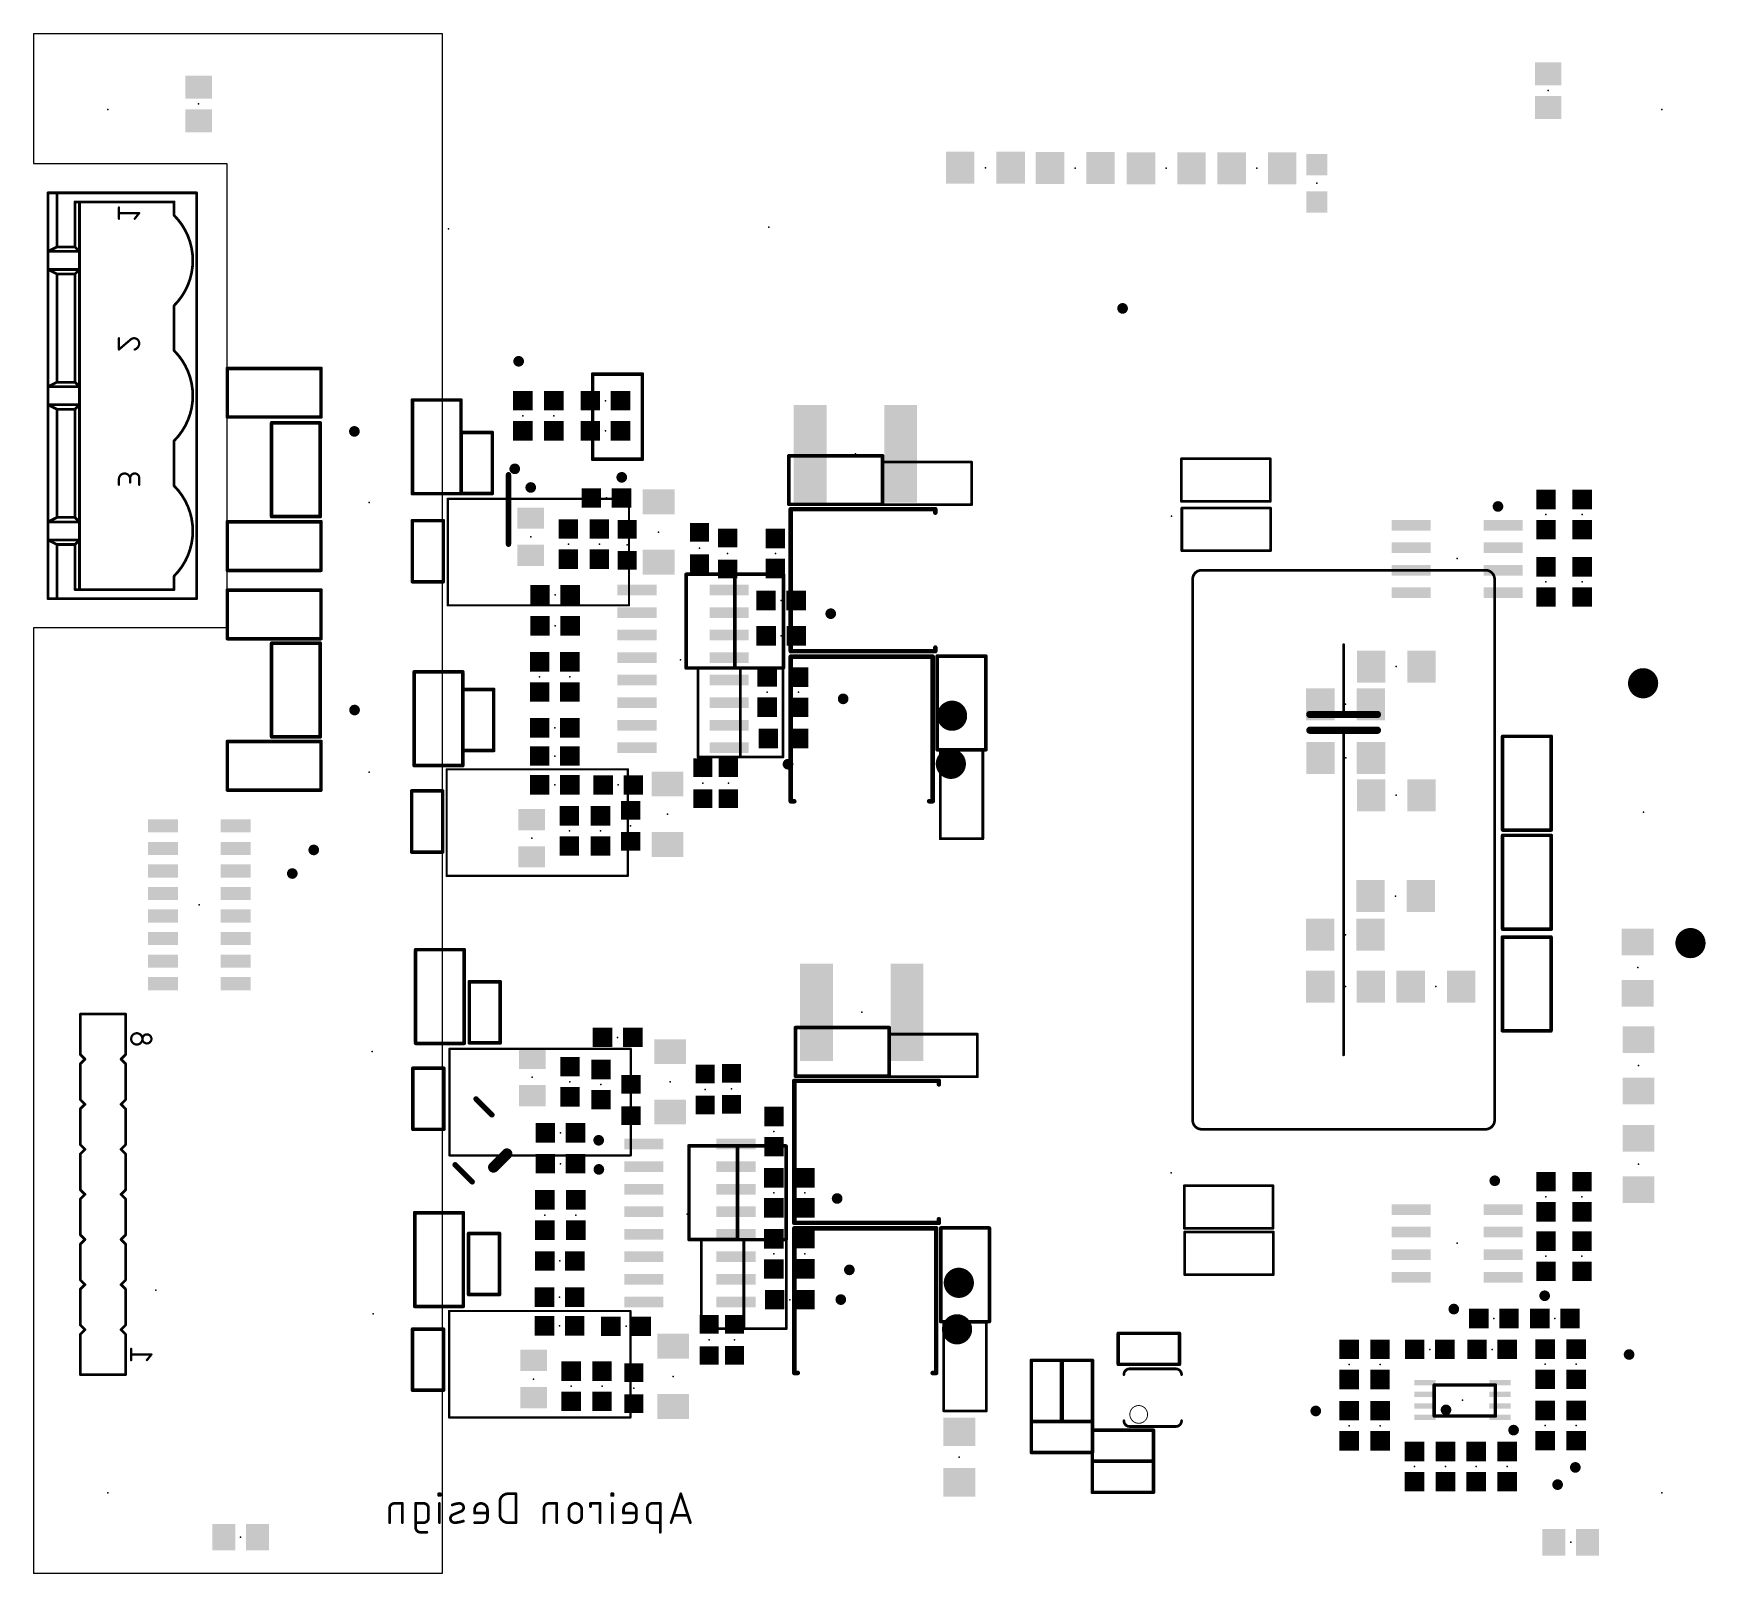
# Model space of a CAD drawing. Extents: x 0 to 94.2, y 0 to 86.8.
import ezdxf

# ---------------------------------------------------------------- set-up
doc = ezdxf.new("R2010")
doc.units = 0
for name, color, linetype in [('1', 14, 'CONTINUOUS'), ('22', 20, 'CONTINUOUS'), ('23', 53, 'CONTINUOUS'), ('3', 63, 'CONTINUOUS')]:
    doc.layers.add(name, color=color, linetype=linetype)

# ---------------------------------------------------------------- blocks, each defined once
blk = doc.blocks.new('RECT')
blk.add_solid([(-0.5, -0.5), (0.5, -0.5), (-0.5, 0.5), (0.5, 0.5)])
blk = doc.blocks.new('PIE')
at = {"const_width": 0.5}
blk.add_lwpolyline([(0, -0.25, 1), (0, 0.25, 1), (0, -0.25)], format="xyb", dxfattribs=at)

msp = doc.modelspace()

# ---------------------------------------------------------------- linework, layer by layer
at = {"layer": '1'}
for points, const_width in [([(26.7752, 57.9938), (26.7752, 61.9063)], 0.3048), ([(25.8452, 25.8448), (24.95, 26.74)], 0.3048), ([(25.93, 22.89), (26.6048, 23.5648)], 0.6096), ([(26.6048, 23.5648), (26.69, 23.65)], 0.6096), ([(23.77, 23.03), (24.73, 22.07)], 0.3048)]:
    msp.add_lwpolyline(points, dxfattribs=dict(at, const_width=const_width))
for points, const_width in [([(26.8514, 61.9063, 1), (26.699, 61.9063)], 0.1524), ([(26.699, 57.9938, 1), (26.8514, 57.9938)], 0.1524), ([(25.0039, 26.7939, 1), (24.8961, 26.6861)], 0.1524), ([(25.7913, 25.7909, 1), (25.8991, 25.8987)], 0.1524), ([(26.4971, 23.6726, 1), (26.7126, 23.4571)], 0.3048), ([(26.7126, 23.4571, 1), (26.4971, 23.6726)], 0.3048), ([(26.7978, 23.5422, 1), (26.5822, 23.7578)], 0.3048), ([(23.8239, 23.0839, 1), (23.7161, 22.9761)], 0.1524), ([(25.8222, 22.9978, 1), (26.0378, 22.7822)], 0.3048), ([(24.6761, 22.0161, 1), (24.7839, 22.1239)], 0.1524)]:
    msp.add_lwpolyline(points, format="xyb", dxfattribs=dict(at, const_width=const_width))
at = {"layer": '22'}
for points, const_width in [([(1.326, 77.79), (0.818, 77.79)], 0.1524), ([(0.818, 77.79), (0.818, 74.488)], 0.1524), ([(9.2, 77.79), (1.326, 77.79)], 0.1524), ([(1.326, 77.79), (1.326, 74.742)], 0.1524), ([(2.596, 77.282), (2.342, 77.282)], 0.1524), ([(2.342, 77.282), (2.342, 74.742)], 0.1524), ([(2.596, 77.282), (2.596, 74.488)], 0.1524), ([(7.93, 77.282), (2.596, 77.282)], 0.1524), ([(7.93, 76.52), (7.93, 77.282)], 0.1524), ([(9.2, 54.93), (9.2, 77.79)], 0.1524), ([(4.8185, 76.3295), (4.8185, 76.9645)], 0.127), ([(5.9615, 76.647), (4.8185, 76.647)], 0.127), ([(5.7075, 76.3295), (5.9615, 76.647)], 0.127), ([(1.326, 74.742), (0.818, 74.488)], 0.1524), ([(0.818, 74.488), (0.818, 73.472)], 0.1524), ([(2.596, 74.488), (0.818, 74.488)], 0.1524), ([(2.342, 74.742), (1.326, 74.742)], 0.1524), ([(2.342, 74.742), (2.596, 74.488)], 0.1524), ([(2.596, 74.488), (2.596, 73.472)], 0.1524), ([(0.818, 73.472), (0.818, 66.868)], 0.1524), ([(0.818, 73.472), (2.596, 73.472)], 0.1524), ([(1.326, 73.218), (0.818, 73.472)], 0.1524), ([(2.342, 73.218), (2.596, 73.472)], 0.1524), ([(2.596, 73.472), (2.596, 66.868)], 0.1524), ([(2.342, 73.218), (1.326, 73.218)], 0.1524), ([(1.326, 73.218), (1.326, 67.122)], 0.1524), ([(2.342, 67.122), (2.342, 73.218)], 0.1524), ([(7.93, 68.9), (7.93, 71.44)], 0.1524), ([(4.8185, 68.9635), (4.8185, 69.5985)], 0.127), ([(5.4535, 69.5033), (4.8185, 68.9635)], 0.127), ([(16.21, 67.9), (10.93, 67.9)], 0.2032), ([(10.93, 67.9), (10.93, 65.16)], 0.2032), ([(16.21, 65.16), (16.21, 67.9)], 0.2032), ([(1.326, 67.122), (0.818, 66.868)], 0.1524), ([(0.818, 66.868), (0.818, 65.852)], 0.1524), ([(2.596, 66.868), (0.818, 66.868)], 0.1524), ([(1.326, 67.122), (2.342, 67.122)], 0.1524), ([(2.342, 67.122), (2.596, 66.868)], 0.1524), ([(2.596, 66.868), (2.596, 65.852)], 0.1524), ([(34.32, 67.58), (31.52, 67.58)], 0.2032), ([(31.52, 67.58), (31.52, 62.78)], 0.2032), ([(34.32, 62.78), (34.32, 67.58)], 0.2032), ([(24.1, 66.12), (21.36, 66.12)], 0.2032), ([(21.36, 66.053), (21.36, 60.907)], 0.2032), ([(21.36, 66.12), (21.36, 66.053)], 0.15), ([(24.1, 60.84), (24.1, 66.053)], 0.2032), ([(24.1, 66.053), (24.1, 66.12)], 0.15), ([(0.818, 65.852), (0.818, 59.248)], 0.1524), ([(2.596, 65.852), (0.818, 65.852)], 0.1524), ([(0.818, 65.852), (1.326, 65.598)], 0.1524), ([(1.326, 65.598), (2.342, 65.598)], 0.1524), ([(1.326, 65.598), (1.326, 59.502)], 0.1524), ([(2.342, 65.598), (2.596, 65.852)], 0.1524), ([(2.342, 59.502), (2.342, 65.598)], 0.1524), ([(2.596, 65.852), (2.596, 59.248)], 0.1524), ([(10.93, 65.16), (16.21, 65.16)], 0.2032), ([(16.165, 64.83), (13.425, 64.83)], 0.2032), ([(13.425, 64.83), (13.425, 59.55)], 0.2032), ([(16.165, 59.55), (16.165, 64.83)], 0.2032), ([(25.863, 64.293), (24.117, 64.293)], 0.2), ([(24.117, 64.293), (24.117, 60.847)], 0.2), ([(25.863, 60.847), (25.863, 64.293)], 0.2), ([(7.93, 61.28), (7.93, 63.82)], 0.1524), ([(31.52, 62.78), (34.32, 62.78)], 0.2032), ([(47.86, 62.98), (42.58, 62.98)], 0.2032), ([(42.58, 62.98), (42.58, 60.24)], 0.2032), ([(47.86, 60.24), (47.86, 62.98)], 0.2032), ([(52.88, 62.62), (47.88, 62.62)], 0.1524), ([(47.88, 62.62), (47.88, 60.22)], 0.1524), ([(52.88, 60.22), (52.88, 62.62)], 0.1524), ([(69.71, 62.81), (64.71, 62.81)], 0.1524), ([(64.71, 62.81), (64.71, 60.41)], 0.1524), ([(69.71, 60.41), (69.71, 62.81)], 0.1524), ([(4.8185, 61.3435), (4.8185, 61.661)], 0.127), ([(5.4535, 61.7245), (5.4535, 61.4705)], 0.127), ([(5.9615, 61.3435), (5.9615, 61.7245)], 0.127), ([(21.36, 60.84), (24.1, 60.84)], 0.2032), ([(21.36, 60.907), (21.36, 60.84)], 0.15), ([(23.352, 54.55), (23.352, 60.55)], 0.127), ([(23.352, 60.55), (33.568, 60.55)], 0.127), ([(24.117, 60.847), (25.863, 60.847)], 0.2), ([(33.568, 60.55), (33.568, 54.55)], 0.127), ([(42.58, 60.24), (47.86, 60.24)], 0.2032), ([(64.71, 60.41), (69.71, 60.41)], 0.1524), ([(1.326, 59.502), (0.818, 59.248)], 0.1524), ([(1.326, 59.502), (2.342, 59.502)], 0.1524), ([(2.342, 59.502), (2.596, 59.248)], 0.1524), ([(13.425, 59.55), (16.165, 59.55)], 0.2032), ([(23.103, 59.323), (21.357, 59.323)], 0.2), ([(21.357, 59.323), (21.357, 55.877)], 0.2), ([(23.103, 55.877), (23.103, 59.323)], 0.2), ([(50.835, 59.97), (42.685, 59.97)], 0.254), ([(42.685, 59.97), (42.685, 51.97)], 0.254), ([(47.88, 60.22), (52.88, 60.22)], 0.1524), ([(50.835, 59.97), (50.835, 59.77)], 0.254), ([(69.73, 60.03), (64.73, 60.03)], 0.1524), ([(64.73, 60.03), (64.73, 57.63)], 0.1524), ([(69.73, 57.63), (69.73, 60.03)], 0.1524), ([(0.818, 59.248), (0.818, 58.232)], 0.1524), ([(2.596, 59.248), (0.818, 59.248)], 0.1524), ([(2.596, 59.248), (2.596, 58.232)], 0.1524), ([(16.21, 59.26), (10.93, 59.26)], 0.2032), ([(10.93, 59.26), (10.93, 56.52)], 0.2032), ([(16.21, 56.52), (16.21, 59.26)], 0.2032), ([(0.818, 58.232), (0.818, 54.93)], 0.1524), ([(2.596, 58.232), (0.818, 58.232)], 0.1524), ([(0.818, 58.232), (1.326, 57.978)], 0.1524), ([(1.326, 57.978), (1.326, 54.93)], 0.1524), ([(1.326, 57.978), (2.342, 57.978)], 0.1524), ([(2.342, 57.978), (2.596, 58.232)], 0.1524), ([(2.342, 57.978), (2.342, 55.438)], 0.1524), ([(2.596, 58.232), (2.596, 55.438)], 0.1524), ([(64.73, 57.63), (69.73, 57.63)], 0.1524), ([(10.93, 56.52), (16.21, 56.52)], 0.2032), ([(81.851, 56.528), (65.849, 56.528)], 0.1524), ([(7.93, 55.438), (7.93, 56.2)], 0.1524), ([(21.357, 55.877), (23.103, 55.877)], 0.2), ([(36.7923, 56.3), (36.7923, 51.02)], 0.2032), ([(39.5323, 56.3), (36.7923, 56.3)], 0.2032), ([(39.5323, 56.3), (39.5323, 51.02)], 0.2032), ([(42.2723, 56.3), (39.5323, 56.3)], 0.2032), ([(39.5323, 51.02), (39.5323, 56.3)], 0.2032), ([(42.2723, 51.02), (42.2723, 56.3)], 0.2032), ([(65.341, 56.02), (65.341, 25.54)], 0.1524), ([(82.359, 25.54), (82.359, 56.02)], 0.1524), ([(1.326, 54.93), (0.818, 54.93)], 0.1524), ([(9.2, 54.93), (1.326, 54.93)], 0.1524), ([(2.342, 55.438), (2.596, 55.438)], 0.1524), ([(2.596, 55.438), (7.93, 55.438)], 0.1524), ([(16.21, 55.41), (10.93, 55.41)], 0.2032), ([(10.93, 55.41), (10.93, 52.67)], 0.2032), ([(16.21, 52.67), (16.21, 55.41)], 0.2032), ([(33.568, 54.55), (23.352, 54.55)], 0.127), ([(10.93, 52.67), (16.21, 52.67)], 0.2032), ([(16.165, 52.42), (13.425, 52.42)], 0.2032), ([(13.425, 52.42), (13.425, 47.14)], 0.2032), ([(16.165, 47.14), (16.165, 52.42)], 0.2032), ([(42.685, 51.97), (50.835, 51.97)], 0.254), ([(50.835, 51.97), (50.835, 52.17)], 0.254), ([(73.85, 52.337), (73.85, 48.4)], 0.1524), ([(24.2, 50.8), (21.46, 50.8)], 0.2032), ([(36.7923, 51.02), (39.5323, 51.02)], 0.2032), ([(37.4523, 51.01), (37.4523, 46.01)], 0.1524), ([(39.8523, 51.01), (37.4523, 51.01)], 0.1524), ([(39.5323, 51.02), (42.2723, 51.02)], 0.2032), ([(39.8523, 51.01), (39.8523, 46.01)], 0.1524), ([(42.2523, 51.01), (39.8523, 51.01)], 0.1524), ([(39.8523, 46.01), (39.8523, 51.01)], 0.1524), ([(42.2523, 46.01), (42.2523, 51.01)], 0.1524), ([(50.685, 51.66), (42.685, 51.66)], 0.254), ([(42.685, 51.66), (42.685, 43.51)], 0.254), ([(50.685, 43.51), (50.685, 51.66)], 0.254), ([(50.9427, 51.69), (50.9427, 46.41)], 0.2032), ([(53.6827, 51.69), (50.9427, 51.69)], 0.2032), ([(53.6827, 46.41), (53.6827, 51.69)], 0.2032), ([(21.46, 50.733), (21.46, 45.587)], 0.2032), ([(21.46, 50.8), (21.46, 50.733)], 0.15), ([(24.2, 45.52), (24.2, 50.733)], 0.2032), ([(24.2, 50.733), (24.2, 50.8)], 0.15), ([(25.943, 49.813), (24.197, 49.813)], 0.2), ([(24.197, 49.813), (24.197, 46.367)], 0.2), ([(25.943, 46.367), (25.943, 49.813)], 0.2), ([(71.945, 48.4), (73.85, 48.4)], 0.4064), ([(73.85, 48.4), (75.755, 48.4)], 0.4064), ([(13.425, 47.14), (16.165, 47.14)], 0.2032), ([(71.945, 47.511), (73.85, 47.511)], 0.4064), ([(73.85, 47.511), (75.755, 47.511)], 0.4064), ([(73.85, 47.511), (73.85, 29.223)], 0.1524), ([(85.55, 47.17), (82.81, 47.17)], 0.2032), ([(82.81, 47.17), (82.81, 41.89)], 0.2032), ([(85.55, 41.89), (85.55, 47.17)], 0.2032), ([(16.21, 46.88), (10.93, 46.88)], 0.2032), ([(10.93, 46.88), (10.93, 44.14)], 0.2032), ([(16.21, 44.14), (16.21, 46.88)], 0.2032), ([(24.197, 46.367), (25.943, 46.367)], 0.2), ([(50.9427, 46.41), (53.6827, 46.41)], 0.2032), ([(51.1127, 46.4), (51.1127, 41.4)], 0.1524), ([(53.5127, 46.4), (51.1127, 46.4)], 0.1524), ([(53.5127, 41.4), (53.5127, 46.4)], 0.1524), ([(21.46, 45.52), (24.2, 45.52)], 0.2032), ([(21.46, 45.587), (21.46, 45.52)], 0.15), ([(23.292, 39.31), (23.292, 45.31)], 0.127), ([(23.292, 45.31), (33.508, 45.31)], 0.127), ([(33.508, 45.31), (33.508, 39.31)], 0.127), ([(37.4523, 46.01), (39.8523, 46.01)], 0.1524), ([(39.8523, 46.01), (42.2523, 46.01)], 0.1524), ([(10.93, 44.14), (16.21, 44.14)], 0.2032), ([(23.063, 44.093), (21.317, 44.093)], 0.2), ([(21.317, 44.093), (21.317, 40.647)], 0.2), ([(23.063, 40.647), (23.063, 44.093)], 0.2), ([(42.685, 43.51), (42.885, 43.51)], 0.254), ([(50.685, 43.51), (50.485, 43.51)], 0.254), ([(51.1127, 41.4), (53.5127, 41.4)], 0.1524), ([(82.81, 41.89), (85.55, 41.89)], 0.2032), ([(85.55, 41.59), (82.81, 41.59)], 0.2032), ([(82.81, 41.59), (82.81, 36.31)], 0.2032), ([(85.55, 36.31), (85.55, 41.59)], 0.2032), ([(21.317, 40.647), (23.063, 40.647)], 0.2), ([(33.508, 39.31), (23.292, 39.31)], 0.127), ([(85.54, 35.86), (82.8, 35.86)], 0.2032), ([(82.8, 35.86), (82.8, 30.58)], 0.2032), ([(82.81, 36.31), (85.55, 36.31)], 0.2032), ([(85.54, 30.58), (85.54, 35.86)], 0.2032), ([(24.28, 35.15), (21.54, 35.15)], 0.2032), ([(21.54, 35.083), (21.54, 29.937)], 0.2032), ([(21.54, 35.15), (21.54, 35.083)], 0.15), ([(24.28, 29.87), (24.28, 35.083)], 0.2032), ([(24.28, 35.083), (24.28, 35.15)], 0.15), ([(26.313, 33.343), (24.567, 33.343)], 0.2), ([(24.567, 33.343), (24.567, 29.897)], 0.2), ([(26.313, 29.897), (26.313, 33.343)], 0.2), ([(2.65, 31.52), (5.19, 31.52)], 0.1524), ([(2.65, 29.234), (2.65, 31.52)], 0.1524), ([(5.19, 31.52), (5.19, 29.234)], 0.1524), ([(48.23, 30.76), (42.95, 30.76)], 0.2032), ([(42.95, 30.76), (42.95, 28.02)], 0.2032), ([(48.23, 28.02), (48.23, 30.76)], 0.2032), ([(53.21, 30.39), (48.21, 30.39)], 0.1524), ([(48.21, 30.39), (48.21, 27.99)], 0.1524), ([(53.21, 27.99), (53.21, 30.39)], 0.1524), ([(82.8, 30.58), (85.54, 30.58)], 0.2032), ([(2.904, 28.98), (2.65, 29.234)], 0.1524), ([(5.19, 29.234), (4.936, 28.98)], 0.1524), ([(21.54, 29.87), (24.28, 29.87)], 0.2032), ([(21.54, 29.937), (21.54, 29.87)], 0.15), ([(23.452, 23.56), (23.452, 29.56)], 0.127), ([(23.452, 29.56), (33.668, 29.56)], 0.127), ([(24.567, 29.897), (26.313, 29.897)], 0.2), ([(33.668, 29.56), (33.668, 23.56)], 0.127), ([(2.65, 28.726), (2.904, 28.98)], 0.1524), ([(2.65, 26.694), (2.65, 28.726)], 0.1524), ([(4.936, 28.98), (5.19, 28.726)], 0.1524), ([(5.19, 28.726), (5.19, 26.694)], 0.1524), ([(23.133, 28.473), (21.387, 28.473)], 0.2), ([(21.387, 28.473), (21.387, 25.027)], 0.2), ([(23.133, 25.027), (23.133, 28.473)], 0.2), ([(51.035, 27.76), (42.885, 27.76)], 0.254), ([(42.885, 27.76), (42.885, 19.76)], 0.254), ([(42.95, 28.02), (48.23, 28.02)], 0.2032), ([(48.21, 27.99), (53.21, 27.99)], 0.1524), ([(51.035, 27.76), (51.035, 27.56)], 0.254), ([(2.904, 26.44), (2.65, 26.694)], 0.1524), ([(2.65, 26.186), (2.904, 26.44)], 0.1524), ([(5.19, 26.694), (4.936, 26.44)], 0.1524), ([(4.936, 26.44), (5.19, 26.186)], 0.1524), ([(2.65, 24.154), (2.65, 26.186)], 0.1524), ([(5.19, 26.186), (5.19, 24.154)], 0.1524), ([(21.387, 25.027), (23.133, 25.027)], 0.2), ([(65.849, 25.032), (81.851, 25.032)], 0.1524), ([(2.904, 23.9), (2.65, 24.154)], 0.1524), ([(2.65, 23.646), (2.904, 23.9)], 0.1524), ([(2.65, 21.614), (2.65, 23.646)], 0.1524), ([(5.19, 24.154), (4.936, 23.9)], 0.1524), ([(4.936, 23.9), (5.19, 23.646)], 0.1524), ([(5.19, 23.646), (5.19, 21.614)], 0.1524), ([(33.668, 23.56), (23.452, 23.56)], 0.127), ([(36.9523, 24.1), (36.9523, 18.82)], 0.2032), ([(39.6923, 24.1), (36.9523, 24.1)], 0.2032), ([(39.6823, 24.09), (39.6823, 18.81)], 0.2032), ([(42.4223, 24.09), (39.6823, 24.09)], 0.2032), ([(39.6923, 18.82), (39.6923, 24.1)], 0.2032), ([(42.4223, 18.81), (42.4223, 24.09)], 0.2032), ([(2.904, 21.36), (2.65, 21.614)], 0.1524), ([(5.19, 21.614), (4.936, 21.36)], 0.1524), ([(69.87, 21.85), (64.87, 21.85)], 0.1524), ([(64.87, 21.85), (64.87, 19.45)], 0.1524), ([(69.87, 19.45), (69.87, 21.85)], 0.1524), ([(2.65, 21.106), (2.904, 21.36)], 0.1524), ([(2.65, 19.074), (2.65, 21.106)], 0.1524), ([(4.936, 21.36), (5.19, 21.106)], 0.1524), ([(5.19, 21.106), (5.19, 19.074)], 0.1524), ([(24.23, 20.33), (21.49, 20.33)], 0.2032), ([(21.49, 20.263), (21.49, 15.117)], 0.2032), ([(21.49, 20.33), (21.49, 20.263)], 0.15), ([(24.23, 15.05), (24.23, 20.263)], 0.2032), ([(24.23, 20.263), (24.23, 20.33)], 0.15), ([(42.885, 19.76), (51.035, 19.76)], 0.254), ([(51.035, 19.76), (51.035, 19.96)], 0.254), ([(2.904, 18.82), (2.65, 19.074)], 0.1524), ([(2.65, 18.566), (2.904, 18.82)], 0.1524), ([(5.19, 19.074), (4.936, 18.82)], 0.1524), ([(4.936, 18.82), (5.19, 18.566)], 0.1524), ([(26.273, 19.163), (24.527, 19.163)], 0.2), ([(24.527, 19.163), (24.527, 15.717)], 0.2), ([(26.273, 15.717), (26.273, 19.163)], 0.2), ([(36.9523, 18.82), (39.6923, 18.82)], 0.2032), ([(37.6423, 18.8), (37.6423, 13.8)], 0.1524), ([(40.0423, 18.8), (37.6423, 18.8)], 0.1524), ([(39.6823, 18.81), (42.4223, 18.81)], 0.2032), ([(40.0423, 18.8), (40.0423, 13.8)], 0.1524), ([(42.4423, 18.8), (40.0423, 18.8)], 0.1524), ([(40.0423, 13.8), (40.0423, 18.8)], 0.1524), ([(42.4423, 13.8), (42.4423, 18.8)], 0.1524), ([(50.885, 19.45), (42.885, 19.45)], 0.254), ([(42.885, 19.45), (42.885, 11.3)], 0.254), ([(50.885, 11.3), (50.885, 19.45)], 0.254), ([(51.1427, 19.47), (51.1427, 14.19)], 0.2032), ([(53.8827, 19.47), (51.1427, 19.47)], 0.2032), ([(53.8827, 14.19), (53.8827, 19.47)], 0.2032), ([(64.87, 19.45), (69.87, 19.45)], 0.1524), ([(69.89, 19.24), (64.89, 19.24)], 0.1524), ([(64.89, 19.24), (64.89, 16.84)], 0.1524), ([(69.89, 16.84), (69.89, 19.24)], 0.1524), ([(2.65, 16.534), (2.65, 18.566)], 0.1524), ([(5.19, 18.566), (5.19, 16.534)], 0.1524), ([(2.904, 16.28), (2.65, 16.534)], 0.1524), ([(2.65, 16.026), (2.904, 16.28)], 0.1524), ([(2.65, 13.994), (2.65, 16.026)], 0.1524), ([(5.19, 16.534), (4.936, 16.28)], 0.1524), ([(4.936, 16.28), (5.19, 16.026)], 0.1524), ([(5.19, 16.026), (5.19, 13.994)], 0.1524), ([(64.89, 16.84), (69.89, 16.84)], 0.1524), ([(21.49, 15.05), (24.23, 15.05)], 0.2032), ([(21.49, 15.117), (21.49, 15.05)], 0.15), ([(24.527, 15.717), (26.273, 15.717)], 0.2), ([(23.432, 8.79), (23.432, 14.79)], 0.127), ([(23.432, 14.79), (33.648, 14.79)], 0.127), ([(33.648, 14.79), (33.648, 8.79)], 0.127), ([(51.1427, 14.19), (53.8827, 14.19)], 0.2032), ([(51.3127, 14.16), (51.3127, 9.16)], 0.1524), ([(53.7127, 14.16), (51.3127, 14.16)], 0.1524), ([(53.7127, 9.16), (53.7127, 14.16)], 0.1524), ([(2.904, 13.74), (2.65, 13.994)], 0.1524), ([(2.65, 13.486), (2.904, 13.74)], 0.1524), ([(2.65, 11.2), (2.65, 13.486)], 0.1524), ([(5.19, 13.994), (4.936, 13.74)], 0.1524), ([(4.936, 13.74), (5.19, 13.486)], 0.1524), ([(5.19, 13.486), (5.19, 11.2)], 0.1524), ([(23.113, 13.773), (21.367, 13.773)], 0.2), ([(21.367, 13.773), (21.367, 10.327)], 0.2), ([(23.113, 10.327), (23.113, 13.773)], 0.2), ([(37.6423, 13.8), (40.0423, 13.8)], 0.1524), ([(40.0423, 13.8), (42.4423, 13.8)], 0.1524), ([(64.593, 13.533), (61.147, 13.533)], 0.2), ([(61.147, 13.533), (61.147, 11.787)], 0.2), ([(64.593, 11.787), (64.593, 13.533)], 0.2), ([(5.5075, 12.0255), (5.5075, 12.6605)], 0.127), ([(6.6505, 12.343), (5.5075, 12.343)], 0.127), ([(6.3965, 12.0255), (6.6505, 12.343)], 0.127), ([(42.885, 11.3), (43.085, 11.3)], 0.254), ([(50.885, 11.3), (50.685, 11.3)], 0.254), ([(56.247, 12.013), (56.247, 8.567)], 0.2), ([(57.993, 12.013), (56.247, 12.013)], 0.2), ([(59.693, 12.013), (57.947, 12.013)], 0.2), ([(57.947, 12.013), (57.947, 8.567)], 0.2), ([(57.993, 8.567), (57.993, 12.013)], 0.2), ([(59.693, 8.567), (59.693, 12.013)], 0.2), ([(61.147, 11.787), (64.593, 11.787)], 0.2), ([(64.389, 11.534), (61.789, 11.534)], 0.1524), ([(5.19, 11.2), (2.65, 11.2)], 0.1524), ([(21.367, 10.327), (23.113, 10.327)], 0.2), ([(82.403, 10.623), (78.957, 10.623)], 0.2), ([(78.957, 10.623), (78.957, 8.877)], 0.2), ([(82.403, 8.877), (82.403, 10.623)], 0.2), ([(33.648, 8.79), (23.432, 8.79)], 0.127), ([(51.3127, 9.16), (53.7127, 9.16)], 0.1524), ([(56.247, 8.567), (57.993, 8.567)], 0.2), ([(59.693, 8.563), (56.247, 8.563)], 0.2), ([(56.247, 8.563), (56.247, 6.817)], 0.2), ([(57.947, 8.567), (59.693, 8.567)], 0.2), ([(59.693, 6.817), (59.693, 8.563)], 0.2), ([(78.957, 8.877), (82.403, 8.877)], 0.2), ([(63.133, 8.073), (59.687, 8.073)], 0.2), ([(59.687, 8.073), (59.687, 6.327)], 0.2), ([(61.789, 8.284), (64.389, 8.284)], 0.1524), ([(63.133, 6.327), (63.133, 8.073)], 0.2), ([(56.247, 6.817), (59.693, 6.817)], 0.2), ([(59.687, 6.327), (63.133, 6.327)], 0.2), ([(63.133, 6.323), (59.687, 6.323)], 0.2), ([(59.687, 6.323), (59.687, 4.577)], 0.2), ([(63.133, 4.577), (63.133, 6.323)], 0.2), ([(20.7987, 3.9519), (20.3471, 3.9519)], 0.1524), ([(20.7987, 2.8682), (20.7987, 3.9519)], 0.1524), ([(21.994, 3.9519), (21.5424, 3.9519)], 0.1524), ([(21.5424, 3.9519), (21.5424, 2.5973)], 0.1524), ([(22.9315, 4.4938), (22.8412, 4.4938)], 0.1524), ([(22.8412, 4.4938), (22.8412, 4.4035)], 0.1524), ([(22.8412, 4.4035), (22.9315, 4.4035)], 0.1524), ([(22.8863, 2.8682), (22.8863, 3.9519)], 0.1524), ([(22.9315, 4.4035), (22.9315, 4.4938)], 0.1524), ([(26.2905, 4.0422), (26.2905, 3.3198)], 0.1524), ([(27.1936, 4.4938), (26.742, 4.4938)], 0.1524), ([(27.1936, 2.8682), (27.1936, 4.4938)], 0.1524), ([(29.5001, 3.9519), (29.0485, 3.9519)], 0.1524), ([(29.5001, 2.8682), (29.5001, 3.9519)], 0.1524), ([(31.9405, 3.9519), (31.3986, 3.9519)], 0.1524), ([(31.3986, 3.9519), (31.3986, 3.7713)], 0.1524), ([(31.9405, 2.8682), (31.9405, 3.9519)], 0.1524), ([(32.6749, 4.4938), (32.5846, 4.4938)], 0.1524), ([(32.5846, 4.4938), (32.5846, 4.4035)], 0.1524), ([(32.5846, 4.4035), (32.6749, 4.4035)], 0.1524), ([(32.6298, 2.8682), (32.6298, 3.9519)], 0.1524), ([(32.6749, 4.4035), (32.6749, 4.4938)], 0.1524), ([(35.3284, 3.9519), (34.8768, 3.9519)], 0.1524), ([(35.3284, 2.3263), (35.3284, 3.9519)], 0.1524), ([(36.4855, 4.4938), (35.9436, 2.8682)], 0.1524), ([(37.0274, 2.8682), (36.4855, 4.4938)], 0.1524), ([(59.687, 4.577), (63.133, 4.577)], 0.2), ([(20.0762, 3.681), (20.0762, 2.8682)], 0.1524), ([(21.5424, 2.8682), (21.994, 2.8682)], 0.1524), ([(22.2649, 3.1391), (22.2649, 3.681)], 0.1524), ([(23.6505, 3.3198), (24.1021, 3.5004)], 0.1524), ([(24.8698, 3.5907), (24.8698, 3.4101)], 0.1524), ([(24.8698, 3.4101), (25.5923, 3.4101)], 0.1524), ([(24.8698, 2.8682), (25.3213, 2.8682)], 0.1524), ([(25.5923, 3.1391), (25.5923, 3.5907)], 0.1524), ([(26.742, 2.8682), (27.1936, 2.8682)], 0.1524), ([(28.7776, 3.681), (28.7776, 2.8682)], 0.1524), ([(30.1844, 3.5907), (30.1844, 3.2294)], 0.1524), ([(30.9069, 3.2294), (30.9069, 3.5907)], 0.1524), ([(33.2585, 3.5907), (33.2585, 3.4101)], 0.1524), ([(33.2585, 3.4101), (33.981, 3.4101)], 0.1524), ([(33.2585, 2.8682), (33.7101, 2.8682)], 0.1524), ([(33.981, 3.1391), (33.981, 3.5907)], 0.1524), ([(34.6059, 3.681), (34.6059, 3.1391)], 0.1524), ([(34.8768, 2.8682), (35.3284, 2.8682)], 0.1524), ([(36.0791, 3.2746), (36.8919, 3.2746)], 0.1524), ([(21.8134, 2.3263), (22.1746, 2.3263)], 0.1524)]:
    msp.add_lwpolyline(points, dxfattribs=dict(at, const_width=const_width))
for points, const_width in [([(0.818, 77.8281, 1), (0.818, 77.7519)], 0.0762), ([(0.8561, 77.79, 1), (0.7799, 77.79)], 0.0762), ([(1.326, 77.8281, 1), (1.326, 77.7519)], 0.0762), ([(1.3641, 77.79, 1), (1.2879, 77.79)], 0.0762), ([(1.326, 77.7519, 1), (1.326, 77.8281)], 0.0762), ([(2.342, 77.3201, 1), (2.342, 77.2439)], 0.0762), ([(2.3801, 77.282, 1), (2.3039, 77.282)], 0.0762), ([(2.6341, 77.282, 1), (2.5579, 77.282)], 0.0762), ([(2.596, 77.3201, 1), (2.596, 77.2439)], 0.0762), ([(2.596, 77.2439, 1), (2.596, 77.3201)], 0.0762), ([(7.9681, 77.282, 1), (7.8919, 77.282)], 0.0762), ([(7.93, 77.2439, 1), (7.93, 77.3201)], 0.0762), ([(9.2381, 77.79, 1), (9.1619, 77.79)], 0.0762), ([(9.2, 77.7519, 1), (9.2, 77.8281)], 0.0762), ([(4.8185, 76.6788, 1), (4.8185, 76.6153)], 0.0635), ([(4.8502, 76.9645, 1), (4.7868, 76.9645)], 0.0635), ([(4.7868, 76.3295, 1), (4.8502, 76.3295)], 0.0635), ([(5.6827, 76.3493, 1), (5.7323, 76.3097)], 0.0635), ([(5.9863, 76.6272, 1), (5.9367, 76.6668)], 0.0635), ([(5.9615, 76.6153, 1), (5.9615, 76.6788)], 0.0635), ([(7.93, 71.44, 0.4142), (7.93, 76.52)], 0.1524), ([(7.8919, 76.52, 1), (7.9681, 76.52)], 0.0762), ([(7.9569, 76.5469, 1), (7.9031, 76.4931)], 0.0762), ([(0.8561, 74.488, 1), (0.7799, 74.488)], 0.0762), ([(0.818, 74.5261, 1), (0.818, 74.4499)], 0.0762), ([(0.801, 74.5221, 1), (0.835, 74.4539)], 0.0762), ([(0.7799, 74.488, 1), (0.8561, 74.488)], 0.0762), ([(1.326, 74.7801, 1), (1.326, 74.7039)], 0.0762), ([(1.2879, 74.742, 1), (1.3641, 74.742)], 0.0762), ([(1.343, 74.7079, 1), (1.309, 74.7761)], 0.0762), ([(2.3039, 74.742, 1), (2.3801, 74.742)], 0.0762), ([(2.3689, 74.7689, 1), (2.3151, 74.7151)], 0.0762), ([(2.342, 74.7039, 1), (2.342, 74.7801)], 0.0762), ([(2.6341, 74.488, 1), (2.5579, 74.488)], 0.0762), ([(2.5579, 74.488, 1), (2.6341, 74.488)], 0.0762), ([(2.5691, 74.4611, 1), (2.6229, 74.5149)], 0.0762), ([(2.596, 74.4499, 1), (2.596, 74.5261)], 0.0762), ([(0.8561, 73.472, 1), (0.7799, 73.472)], 0.0762), ([(0.818, 73.5101, 1), (0.818, 73.4339)], 0.0762), ([(0.835, 73.5061, 1), (0.801, 73.4379)], 0.0762), ([(2.6341, 73.472, 1), (2.5579, 73.472)], 0.0762), ([(2.6229, 73.4451, 1), (2.5691, 73.4989)], 0.0762), ([(2.596, 73.4339, 1), (2.596, 73.5101)], 0.0762), ([(0.7799, 73.472, 1), (0.8561, 73.472)], 0.0762), ([(1.326, 73.2561, 1), (1.326, 73.1799)], 0.0762), ([(1.3641, 73.218, 1), (1.2879, 73.218)], 0.0762), ([(1.309, 73.1839, 1), (1.343, 73.2521)], 0.0762), ([(2.3801, 73.218, 1), (2.3039, 73.218)], 0.0762), ([(2.3151, 73.2449, 1), (2.3689, 73.1911)], 0.0762), ([(2.342, 73.1799, 1), (2.342, 73.2561)], 0.0762), ([(2.5579, 73.472, 1), (2.6341, 73.472)], 0.0762), ([(7.9681, 71.44, 1), (7.8919, 71.44)], 0.0762), ([(7.9031, 71.4669, 1), (7.9569, 71.4131)], 0.0762), ([(4.7979, 68.9877, 1), (4.8391, 68.9393)], 0.0635), ([(4.8502, 69.5985, 1), (4.7868, 69.5985)], 0.0635), ([(4.7868, 68.9635, 1), (4.8502, 68.9635)], 0.0635), ([(5.6757, 69.5985, 0.2053), (5.4535, 69.5033)], 0.127), ([(5.4305, 69.5251, 1), (5.4765, 69.4814)], 0.0635), ([(5.4741, 69.4791, 1), (5.4329, 69.5274)], 0.0635), ([(5.6757, 69.6303, 1), (5.6757, 69.5667)], 0.0635), ([(5.9615, 69.3128, 0.4142), (5.6757, 69.5985)], 0.127), ([(5.6757, 69.5668, 1), (5.6758, 69.6302)], 0.0635), ([(5.7075, 68.9635, 0.3252), (5.9615, 69.3128)], 0.127), ([(5.6977, 68.9937, 1), (5.7173, 68.9333)], 0.0635), ([(5.9932, 69.3128, 1), (5.9298, 69.3127)], 0.0635), ([(5.9298, 69.3128, 1), (5.9932, 69.3128)], 0.0635), ([(7.93, 63.82, 0.4142), (7.93, 68.9)], 0.1524), ([(7.8919, 68.9, 1), (7.9681, 68.9)], 0.0762), ([(7.9569, 68.9269, 1), (7.9031, 68.8731)], 0.0762), ([(10.93, 67.9508, 1), (10.93, 67.8492)], 0.1016), ([(10.9808, 67.9, 1), (10.8792, 67.9)], 0.1016), ([(16.2608, 67.9, 1), (16.1592, 67.9)], 0.1016), ([(16.21, 67.8492, 1), (16.21, 67.9508)], 0.1016), ([(0.8561, 66.868, 1), (0.7799, 66.868)], 0.0762), ([(0.818, 66.9061, 1), (0.818, 66.8299)], 0.0762), ([(0.801, 66.9021, 1), (0.835, 66.8339)], 0.0762), ([(1.326, 67.1601, 1), (1.326, 67.0839)], 0.0762), ([(1.2879, 67.122, 1), (1.3641, 67.122)], 0.0762), ([(1.343, 67.0879, 1), (1.309, 67.1561)], 0.0762), ([(2.3039, 67.122, 1), (2.3801, 67.122)], 0.0762), ([(2.3689, 67.1489, 1), (2.3151, 67.0951)], 0.0762), ([(2.342, 67.0839, 1), (2.342, 67.1601)], 0.0762), ([(2.6341, 66.868, 1), (2.5579, 66.868)], 0.0762), ([(2.5691, 66.8411, 1), (2.6229, 66.8949)], 0.0762), ([(2.596, 66.8299, 1), (2.596, 66.9061)], 0.0762), ([(31.52, 67.6308, 1), (31.52, 67.5292)], 0.1016), ([(31.5708, 67.58, 1), (31.4692, 67.58)], 0.1016), ([(34.3708, 67.58, 1), (34.2692, 67.58)], 0.1016), ([(34.32, 67.5292, 1), (34.32, 67.6308)], 0.1016), ([(0.7799, 66.868, 1), (0.8561, 66.868)], 0.0762), ([(2.5579, 66.868, 1), (2.6341, 66.868)], 0.0762), ([(21.36, 66.1708, 1), (21.36, 66.0692)], 0.1016), ([(21.4108, 66.053, 1), (21.3092, 66.053)], 0.1016), ([(21.3975, 66.12, 1), (21.3225, 66.12)], 0.075), ([(21.3225, 66.053, 1), (21.3975, 66.053)], 0.075), ([(24.1508, 66.053, 1), (24.0492, 66.053)], 0.1016), ([(24.1375, 66.12, 1), (24.0625, 66.12)], 0.075), ([(24.0625, 66.053, 1), (24.1375, 66.053)], 0.075), ([(24.1, 66.0692, 1), (24.1, 66.1708)], 0.1016), ([(0.8561, 65.852, 1), (0.7799, 65.852)], 0.0762), ([(0.818, 65.8901, 1), (0.818, 65.8139)], 0.0762), ([(0.835, 65.8861, 1), (0.801, 65.8179)], 0.0762), ([(0.7799, 65.852, 1), (0.8561, 65.852)], 0.0762), ([(1.326, 65.6361, 1), (1.326, 65.5599)], 0.0762), ([(1.3641, 65.598, 1), (1.2879, 65.598)], 0.0762), ([(1.309, 65.5639, 1), (1.343, 65.6321)], 0.0762), ([(2.3801, 65.598, 1), (2.3039, 65.598)], 0.0762), ([(2.3151, 65.6249, 1), (2.3689, 65.5711)], 0.0762), ([(2.342, 65.5599, 1), (2.342, 65.6361)], 0.0762), ([(2.6341, 65.852, 1), (2.5579, 65.852)], 0.0762), ([(2.5579, 65.852, 1), (2.6341, 65.852)], 0.0762), ([(2.6229, 65.8251, 1), (2.5691, 65.8789)], 0.0762), ([(2.596, 65.8139, 1), (2.596, 65.8901)], 0.0762), ([(10.93, 65.2108, 1), (10.93, 65.1092)], 0.1016), ([(10.8792, 65.16, 1), (10.9808, 65.16)], 0.1016), ([(16.1592, 65.16, 1), (16.2608, 65.16)], 0.1016), ([(16.21, 65.1092, 1), (16.21, 65.2108)], 0.1016), ([(13.425, 64.8808, 1), (13.425, 64.7792)], 0.1016), ([(13.4758, 64.83, 1), (13.3742, 64.83)], 0.1016), ([(16.2158, 64.83, 1), (16.1142, 64.83)], 0.1016), ([(16.165, 64.7792, 1), (16.165, 64.8808)], 0.1016), ([(24.117, 64.343, 1), (24.117, 64.243)], 0.1), ([(24.167, 64.293, 1), (24.067, 64.293)], 0.1), ([(25.913, 64.293, 1), (25.813, 64.293)], 0.1), ([(25.863, 64.243, 1), (25.863, 64.343)], 0.1), ([(7.9681, 63.82, 1), (7.8919, 63.82)], 0.0762), ([(7.9031, 63.8469, 1), (7.9569, 63.7931)], 0.0762), ([(31.52, 62.8308, 1), (31.52, 62.7292)], 0.1016), ([(31.4692, 62.78, 1), (31.5708, 62.78)], 0.1016), ([(34.2692, 62.78, 1), (34.3708, 62.78)], 0.1016), ([(34.32, 62.7292, 1), (34.32, 62.8308)], 0.1016), ([(42.58, 63.0308, 1), (42.58, 62.9292)], 0.1016), ([(42.6308, 62.98, 1), (42.5292, 62.98)], 0.1016), ([(47.9108, 62.98, 1), (47.8092, 62.98)], 0.1016), ([(47.88, 62.6581, 1), (47.88, 62.5819)], 0.0762), ([(47.9181, 62.62, 1), (47.8419, 62.62)], 0.0762), ([(47.86, 62.9292, 1), (47.86, 63.0308)], 0.1016), ([(52.9181, 62.62, 1), (52.8419, 62.62)], 0.0762), ([(52.88, 62.5819, 1), (52.88, 62.6581)], 0.0762), ([(64.71, 62.8481, 1), (64.71, 62.7719)], 0.0762), ([(64.7481, 62.81, 1), (64.6719, 62.81)], 0.0762), ([(69.7481, 62.81, 1), (69.6719, 62.81)], 0.0762), ([(69.71, 62.7719, 1), (69.71, 62.8481)], 0.0762), ([(5.4535, 61.661, 1), (4.8185, 61.661)], 0.127), ([(4.8502, 61.661, 1), (4.7868, 61.661)], 0.0635), ([(4.7868, 61.661, 1), (4.8502, 61.661)], 0.0635), ([(4.7868, 61.3435, 1), (4.8502, 61.3435)], 0.0635), ([(5.9615, 61.7245, 1), (5.4535, 61.7245)], 0.127), ([(5.4852, 61.7245, 1), (5.4218, 61.7245)], 0.0635), ([(5.4218, 61.7245, 1), (5.4852, 61.7245)], 0.0635), ([(5.4218, 61.661, 1), (5.4852, 61.661)], 0.0635), ([(5.4218, 61.4705, 1), (5.4852, 61.4705)], 0.0635), ([(5.9932, 61.7245, 1), (5.9298, 61.7245)], 0.0635), ([(5.9298, 61.7245, 1), (5.9932, 61.7245)], 0.0635), ([(5.9298, 61.3435, 1), (5.9932, 61.3435)], 0.0635), ([(7.93, 56.2, 0.4142), (7.93, 61.28)], 0.1524), ([(7.8919, 61.28, 1), (7.9681, 61.28)], 0.0762), ([(7.9569, 61.3069, 1), (7.9031, 61.2531)], 0.0762), ([(21.3092, 60.907, 1), (21.4108, 60.907)], 0.1016), ([(21.36, 60.8908, 1), (21.36, 60.7892)], 0.1016), ([(21.3975, 60.907, 1), (21.3225, 60.907)], 0.075), ([(21.3225, 60.84, 1), (21.3975, 60.84)], 0.075), ([(23.352, 60.5818, 1), (23.352, 60.5183)], 0.0635), ([(23.3837, 60.55, 1), (23.3203, 60.55)], 0.0635), ([(24.0492, 60.84, 1), (24.1508, 60.84)], 0.1016), ([(24.117, 60.897, 1), (24.117, 60.797)], 0.1), ([(24.067, 60.847, 1), (24.167, 60.847)], 0.1), ([(24.1, 60.7892, 1), (24.1, 60.8908)], 0.1016), ([(25.813, 60.847, 1), (25.913, 60.847)], 0.1), ([(25.863, 60.797, 1), (25.863, 60.897)], 0.1), ([(33.5998, 60.55, 1), (33.5363, 60.55)], 0.0635), ([(33.568, 60.5183, 1), (33.568, 60.5818)], 0.0635), ([(42.58, 60.2908, 1), (42.58, 60.1892)], 0.1016), ([(47.86, 60.1892, 1), (47.86, 60.2908)], 0.1016), ([(64.71, 60.4481, 1), (64.71, 60.3719)], 0.0762), ([(64.6719, 60.41, 1), (64.7481, 60.41)], 0.0762), ([(69.6719, 60.41, 1), (69.7481, 60.41)], 0.0762), ([(69.71, 60.3719, 1), (69.71, 60.4481)], 0.0762), ([(1.326, 59.5401, 1), (1.326, 59.4639)], 0.0762), ([(1.2879, 59.502, 1), (1.3641, 59.502)], 0.0762), ([(1.343, 59.4679, 1), (1.309, 59.5361)], 0.0762), ([(2.3039, 59.502, 1), (2.3801, 59.502)], 0.0762), ([(2.3689, 59.5289, 1), (2.3151, 59.4751)], 0.0762), ([(2.342, 59.4639, 1), (2.342, 59.5401)], 0.0762), ([(13.425, 59.6008, 1), (13.425, 59.4992)], 0.1016), ([(13.3742, 59.55, 1), (13.4758, 59.55)], 0.1016), ([(16.1142, 59.55, 1), (16.2158, 59.55)], 0.1016), ([(16.165, 59.4992, 1), (16.165, 59.6008)], 0.1016), ([(21.357, 59.373, 1), (21.357, 59.273)], 0.1), ([(21.407, 59.323, 1), (21.307, 59.323)], 0.1), ([(23.153, 59.323, 1), (23.053, 59.323)], 0.1), ([(23.103, 59.273, 1), (23.103, 59.373)], 0.1), ([(42.5292, 60.24, 1), (42.6308, 60.24)], 0.1016), ([(42.685, 60.0335, 1), (42.685, 59.9065)], 0.127), ([(42.7485, 59.97, 1), (42.6215, 59.97)], 0.127), ([(47.8092, 60.24, 1), (47.9108, 60.24)], 0.1016), ([(47.88, 60.2581, 1), (47.88, 60.1819)], 0.0762), ([(47.8419, 60.22, 1), (47.9181, 60.22)], 0.0762), ([(50.8985, 59.97, 1), (50.7715, 59.97)], 0.127), ([(50.7715, 59.77, 1), (50.8985, 59.77)], 0.127), ([(50.835, 59.9065, 1), (50.835, 60.0335)], 0.127), ([(52.8419, 60.22, 1), (52.9181, 60.22)], 0.0762), ([(52.88, 60.1819, 1), (52.88, 60.2581)], 0.0762), ([(64.73, 60.0681, 1), (64.73, 59.9919)], 0.0762), ([(64.7681, 60.03, 1), (64.6919, 60.03)], 0.0762), ([(69.7681, 60.03, 1), (69.6919, 60.03)], 0.0762), ([(69.73, 59.9919, 1), (69.73, 60.0681)], 0.0762), ([(0.8561, 59.248, 1), (0.7799, 59.248)], 0.0762), ([(0.818, 59.2861, 1), (0.818, 59.2099)], 0.0762), ([(0.801, 59.2821, 1), (0.835, 59.2139)], 0.0762), ([(0.7799, 59.248, 1), (0.8561, 59.248)], 0.0762), ([(2.6341, 59.248, 1), (2.5579, 59.248)], 0.0762), ([(2.5579, 59.248, 1), (2.6341, 59.248)], 0.0762), ([(2.5691, 59.2211, 1), (2.6229, 59.2749)], 0.0762), ([(2.596, 59.2099, 1), (2.596, 59.2861)], 0.0762), ([(10.93, 59.3108, 1), (10.93, 59.2092)], 0.1016), ([(10.9808, 59.26, 1), (10.8792, 59.26)], 0.1016), ([(16.2608, 59.26, 1), (16.1592, 59.26)], 0.1016), ([(16.21, 59.2092, 1), (16.21, 59.3108)], 0.1016), ([(0.8561, 58.232, 1), (0.7799, 58.232)], 0.0762), ([(0.818, 58.2701, 1), (0.818, 58.1939)], 0.0762), ([(0.835, 58.2661, 1), (0.801, 58.1979)], 0.0762), ([(0.7799, 58.232, 1), (0.8561, 58.232)], 0.0762), ([(1.3641, 57.978, 1), (1.2879, 57.978)], 0.0762), ([(1.326, 58.0161, 1), (1.326, 57.9399)], 0.0762), ([(1.309, 57.9439, 1), (1.343, 58.0121)], 0.0762), ([(2.3801, 57.978, 1), (2.3039, 57.978)], 0.0762), ([(2.3151, 58.0049, 1), (2.3689, 57.9511)], 0.0762), ([(2.342, 57.9399, 1), (2.342, 58.0161)], 0.0762), ([(2.6341, 58.232, 1), (2.5579, 58.232)], 0.0762), ([(2.5579, 58.232, 1), (2.6341, 58.232)], 0.0762), ([(2.6229, 58.2051, 1), (2.5691, 58.2589)], 0.0762), ([(2.596, 58.1939, 1), (2.596, 58.2701)], 0.0762), ([(64.73, 57.6681, 1), (64.73, 57.5919)], 0.0762), ([(64.6919, 57.63, 1), (64.7681, 57.63)], 0.0762), ([(69.6919, 57.63, 1), (69.7681, 57.63)], 0.0762), ([(69.73, 57.5919, 1), (69.73, 57.6681)], 0.0762), ([(10.93, 56.5708, 1), (10.93, 56.4692)], 0.1016), ([(10.8792, 56.52, 1), (10.9808, 56.52)], 0.1016), ([(16.1592, 56.52, 1), (16.2608, 56.52)], 0.1016), ([(16.21, 56.4692, 1), (16.21, 56.5708)], 0.1016), ([(65.849, 56.528, 0.4142), (65.341, 56.02)], 0.1524), ([(65.849, 56.5661, 1), (65.849, 56.4899)], 0.0762), ([(65.849, 56.4899, 1), (65.849, 56.5661)], 0.0762), ([(82.359, 56.02, 0.4142), (81.851, 56.528)], 0.1524), ([(81.851, 56.5661, 1), (81.851, 56.4899)], 0.0762), ([(81.851, 56.4899, 1), (81.851, 56.5661)], 0.0762), ([(7.9681, 56.2, 1), (7.8919, 56.2)], 0.0762), ([(7.9031, 56.2269, 1), (7.9569, 56.1731)], 0.0762), ([(21.357, 55.927, 1), (21.357, 55.827)], 0.1), ([(21.307, 55.877, 1), (21.407, 55.877)], 0.1), ([(23.053, 55.877, 1), (23.153, 55.877)], 0.1), ([(23.103, 55.827, 1), (23.103, 55.927)], 0.1), ([(36.8431, 56.3, 1), (36.7415, 56.3)], 0.1016), ([(36.7923, 56.3508, 1), (36.7923, 56.2492)], 0.1016), ([(39.5831, 56.3, 1), (39.4815, 56.3)], 0.1016), ([(39.5323, 56.3508, 1), (39.5323, 56.2492)], 0.1016), ([(39.5831, 56.3, 1), (39.4815, 56.3)], 0.1016), ([(39.5323, 56.2492, 1), (39.5323, 56.3508)], 0.1016), ([(42.3231, 56.3, 1), (42.2215, 56.3)], 0.1016), ([(42.2723, 56.2492, 1), (42.2723, 56.3508)], 0.1016), ([(65.3791, 56.02, 1), (65.3029, 56.02)], 0.0762), ([(65.3029, 56.02, 1), (65.3791, 56.02)], 0.0762), ([(82.3971, 56.02, 1), (82.3209, 56.02)], 0.0762), ([(82.3209, 56.02, 1), (82.3971, 56.02)], 0.0762), ([(0.818, 54.9681, 1), (0.818, 54.8919)], 0.0762), ([(0.7799, 54.93, 1), (0.8561, 54.93)], 0.0762), ([(1.326, 54.9681, 1), (1.326, 54.8919)], 0.0762), ([(1.2879, 54.93, 1), (1.3641, 54.93)], 0.0762), ([(1.326, 54.8919, 1), (1.326, 54.9681)], 0.0762), ([(2.342, 55.4761, 1), (2.342, 55.3999)], 0.0762), ([(2.3039, 55.438, 1), (2.3801, 55.438)], 0.0762), ([(2.596, 55.4761, 1), (2.596, 55.3999)], 0.0762), ([(2.5579, 55.438, 1), (2.6341, 55.438)], 0.0762), ([(2.596, 55.3999, 1), (2.596, 55.4761)], 0.0762), ([(7.8919, 55.438, 1), (7.9681, 55.438)], 0.0762), ([(7.93, 55.3999, 1), (7.93, 55.4761)], 0.0762), ([(9.1619, 54.93, 1), (9.2381, 54.93)], 0.0762), ([(9.2, 54.8919, 1), (9.2, 54.9681)], 0.0762), ([(10.93, 55.4608, 1), (10.93, 55.3592)], 0.1016), ([(10.9808, 55.41, 1), (10.8792, 55.41)], 0.1016), ([(16.2608, 55.41, 1), (16.1592, 55.41)], 0.1016), ([(16.21, 55.3592, 1), (16.21, 55.4608)], 0.1016), ([(23.352, 54.5818, 1), (23.352, 54.5183)], 0.0635), ([(23.3203, 54.55, 1), (23.3837, 54.55)], 0.0635), ([(33.5363, 54.55, 1), (33.5998, 54.55)], 0.0635), ([(33.568, 54.5183, 1), (33.568, 54.5818)], 0.0635), ([(10.93, 52.7208, 1), (10.93, 52.6192)], 0.1016), ([(10.8792, 52.67, 1), (10.9808, 52.67)], 0.1016), ([(13.425, 52.4708, 1), (13.425, 52.3692)], 0.1016), ([(13.4758, 52.42, 1), (13.3742, 52.42)], 0.1016), ([(16.2158, 52.42, 1), (16.1142, 52.42)], 0.1016), ([(16.1592, 52.67, 1), (16.2608, 52.67)], 0.1016), ([(16.165, 52.3692, 1), (16.165, 52.4708)], 0.1016), ([(16.21, 52.6192, 1), (16.21, 52.7208)], 0.1016), ([(42.685, 52.0335, 1), (42.685, 51.9065)], 0.127), ([(42.6215, 51.97, 1), (42.7485, 51.97)], 0.127), ([(50.8985, 52.17, 1), (50.7715, 52.17)], 0.127), ([(50.7715, 51.97, 1), (50.8985, 51.97)], 0.127), ([(50.835, 51.9065, 1), (50.835, 52.0335)], 0.127), ([(73.8881, 52.337, 1), (73.8119, 52.337)], 0.0762), ([(21.46, 50.8508, 1), (21.46, 50.7492)], 0.1016), ([(24.2, 50.7492, 1), (24.2, 50.8508)], 0.1016), ([(36.7923, 51.0708, 1), (36.7923, 50.9692)], 0.1016), ([(36.7415, 51.02, 1), (36.8431, 51.02)], 0.1016), ([(37.4904, 51.01, 1), (37.4142, 51.01)], 0.0762), ([(37.4523, 51.0481, 1), (37.4523, 50.9719)], 0.0762), ([(39.5323, 51.0708, 1), (39.5323, 50.9692)], 0.1016), ([(39.4815, 51.02, 1), (39.5831, 51.02)], 0.1016), ([(39.4815, 51.02, 1), (39.5831, 51.02)], 0.1016), ([(39.5323, 50.9692, 1), (39.5323, 51.0708)], 0.1016), ([(39.8904, 51.01, 1), (39.8142, 51.01)], 0.0762), ([(39.8523, 51.0481, 1), (39.8523, 50.9719)], 0.0762), ([(39.8904, 51.01, 1), (39.8142, 51.01)], 0.0762), ([(39.8523, 50.9719, 1), (39.8523, 51.0481)], 0.0762), ([(42.2215, 51.02, 1), (42.3231, 51.02)], 0.1016), ([(42.2904, 51.01, 1), (42.2142, 51.01)], 0.0762), ([(42.2523, 50.9719, 1), (42.2523, 51.0481)], 0.0762), ([(42.2723, 50.9692, 1), (42.2723, 51.0708)], 0.1016), ([(42.685, 51.7235, 1), (42.685, 51.5965)], 0.127), ([(42.7485, 51.66, 1), (42.6215, 51.66)], 0.127), ([(50.7485, 51.66, 1), (50.6215, 51.66)], 0.127), ([(50.685, 51.5965, 1), (50.685, 51.7235)], 0.127), ([(50.9935, 51.69, 1), (50.8919, 51.69)], 0.1016), ([(50.9427, 51.7408, 1), (50.9427, 51.6392)], 0.1016), ([(53.7335, 51.69, 1), (53.6319, 51.69)], 0.1016), ([(53.6827, 51.6392, 1), (53.6827, 51.7408)], 0.1016), ([(21.5108, 50.733, 1), (21.4092, 50.733)], 0.1016), ([(21.4975, 50.8, 1), (21.4225, 50.8)], 0.075), ([(21.4225, 50.733, 1), (21.4975, 50.733)], 0.075), ([(24.2508, 50.733, 1), (24.1492, 50.733)], 0.1016), ([(24.2375, 50.8, 1), (24.1625, 50.8)], 0.075), ([(24.1625, 50.733, 1), (24.2375, 50.733)], 0.075), ([(24.197, 49.863, 1), (24.197, 49.763)], 0.1), ([(24.247, 49.813, 1), (24.147, 49.813)], 0.1), ([(25.993, 49.813, 1), (25.893, 49.813)], 0.1), ([(25.943, 49.763, 1), (25.943, 49.863)], 0.1), ([(71.945, 48.5016, 1), (71.945, 48.2984)], 0.2032), ([(73.85, 48.5016, 1), (73.85, 48.2984)], 0.2032), ([(73.85, 48.2984, 1), (73.85, 48.5016)], 0.2032), ([(73.8119, 48.4, 1), (73.8881, 48.4)], 0.0762), ([(75.755, 48.2984, 1), (75.755, 48.5016)], 0.2032), ([(13.425, 47.1908, 1), (13.425, 47.0892)], 0.1016), ([(13.3742, 47.14, 1), (13.4758, 47.14)], 0.1016), ([(16.1142, 47.14, 1), (16.2158, 47.14)], 0.1016), ([(16.165, 47.0892, 1), (16.165, 47.1908)], 0.1016), ([(71.945, 47.6126, 1), (71.945, 47.4094)], 0.2032), ([(73.85, 47.6126, 1), (73.85, 47.4094)], 0.2032), ([(73.85, 47.4094, 1), (73.85, 47.6126)], 0.2032), ([(73.8881, 47.511, 1), (73.8119, 47.511)], 0.0762), ([(75.755, 47.4094, 1), (75.755, 47.6126)], 0.2032), ([(82.81, 47.2208, 1), (82.81, 47.1192)], 0.1016), ([(82.8608, 47.17, 1), (82.7592, 47.17)], 0.1016), ([(85.6008, 47.17, 1), (85.4992, 47.17)], 0.1016), ([(85.55, 47.1192, 1), (85.55, 47.2208)], 0.1016), ([(10.93, 46.9308, 1), (10.93, 46.8292)], 0.1016), ([(10.9808, 46.88, 1), (10.8792, 46.88)], 0.1016), ([(16.2608, 46.88, 1), (16.1592, 46.88)], 0.1016), ([(16.21, 46.8292, 1), (16.21, 46.9308)], 0.1016), ([(24.197, 46.417, 1), (24.197, 46.317)], 0.1), ([(24.147, 46.367, 1), (24.247, 46.367)], 0.1), ([(25.893, 46.367, 1), (25.993, 46.367)], 0.1), ([(25.943, 46.317, 1), (25.943, 46.417)], 0.1), ([(50.9427, 46.4608, 1), (50.9427, 46.3592)], 0.1016), ([(50.8919, 46.41, 1), (50.9935, 46.41)], 0.1016), ([(51.1508, 46.4, 1), (51.0746, 46.4)], 0.0762), ([(51.1127, 46.4381, 1), (51.1127, 46.3619)], 0.0762), ([(53.5508, 46.4, 1), (53.4746, 46.4)], 0.0762), ([(53.5127, 46.3619, 1), (53.5127, 46.4381)], 0.0762), ([(53.6319, 46.41, 1), (53.7335, 46.41)], 0.1016), ([(53.6827, 46.3592, 1), (53.6827, 46.4608)], 0.1016), ([(21.4092, 45.587, 1), (21.5108, 45.587)], 0.1016), ([(21.46, 45.5708, 1), (21.46, 45.4692)], 0.1016), ([(21.4975, 45.587, 1), (21.4225, 45.587)], 0.075), ([(21.4225, 45.52, 1), (21.4975, 45.52)], 0.075), ([(23.292, 45.3418, 1), (23.292, 45.2782)], 0.0635), ([(23.3238, 45.31, 1), (23.2603, 45.31)], 0.0635), ([(24.1492, 45.52, 1), (24.2508, 45.52)], 0.1016), ([(24.2, 45.4692, 1), (24.2, 45.5708)], 0.1016), ([(33.5398, 45.31, 1), (33.4763, 45.31)], 0.0635), ([(33.508, 45.2782, 1), (33.508, 45.3418)], 0.0635), ([(37.4523, 46.0481, 1), (37.4523, 45.9719)], 0.0762), ([(37.4142, 46.01, 1), (37.4904, 46.01)], 0.0762), ([(39.8523, 46.0481, 1), (39.8523, 45.9719)], 0.0762), ([(39.8142, 46.01, 1), (39.8904, 46.01)], 0.0762), ([(39.8142, 46.01, 1), (39.8904, 46.01)], 0.0762), ([(39.8523, 45.9719, 1), (39.8523, 46.0481)], 0.0762), ([(42.2142, 46.01, 1), (42.2904, 46.01)], 0.0762), ([(42.2523, 45.9719, 1), (42.2523, 46.0481)], 0.0762), ([(10.93, 44.1908, 1), (10.93, 44.0892)], 0.1016), ([(10.8792, 44.14, 1), (10.9808, 44.14)], 0.1016), ([(16.1592, 44.14, 1), (16.2608, 44.14)], 0.1016), ([(16.21, 44.0892, 1), (16.21, 44.1908)], 0.1016), ([(21.317, 44.143, 1), (21.317, 44.043)], 0.1), ([(21.367, 44.093, 1), (21.267, 44.093)], 0.1), ([(23.113, 44.093, 1), (23.013, 44.093)], 0.1), ([(23.063, 44.043, 1), (23.063, 44.143)], 0.1), ([(42.685, 43.5735, 1), (42.685, 43.4465)], 0.127), ([(42.6215, 43.51, 1), (42.7485, 43.51)], 0.127), ([(42.885, 43.4465, 1), (42.885, 43.5735)], 0.127), ([(50.485, 43.5735, 1), (50.485, 43.4465)], 0.127), ([(50.6215, 43.51, 1), (50.7485, 43.51)], 0.127), ([(50.685, 43.4465, 1), (50.685, 43.5735)], 0.127), ([(51.1127, 41.4381, 1), (51.1127, 41.3619)], 0.0762), ([(53.5127, 41.3619, 1), (53.5127, 41.4381)], 0.0762), ([(82.81, 41.9408, 1), (82.81, 41.8392)], 0.1016), ([(82.7592, 41.89, 1), (82.8608, 41.89)], 0.1016), ([(82.81, 41.6408, 1), (82.81, 41.5392)], 0.1016), ([(82.8608, 41.59, 1), (82.7592, 41.59)], 0.1016), ([(85.4992, 41.89, 1), (85.6008, 41.89)], 0.1016), ([(85.6008, 41.59, 1), (85.4992, 41.59)], 0.1016), ([(85.55, 41.8392, 1), (85.55, 41.9408)], 0.1016), ([(85.55, 41.5392, 1), (85.55, 41.6408)], 0.1016), ([(21.317, 40.697, 1), (21.317, 40.597)], 0.1), ([(21.267, 40.647, 1), (21.367, 40.647)], 0.1), ([(23.013, 40.647, 1), (23.113, 40.647)], 0.1), ([(23.063, 40.597, 1), (23.063, 40.697)], 0.1), ([(51.0746, 41.4, 1), (51.1508, 41.4)], 0.0762), ([(53.4746, 41.4, 1), (53.5508, 41.4)], 0.0762), ([(23.292, 39.3418, 1), (23.292, 39.2782)], 0.0635), ([(23.2603, 39.31, 1), (23.3238, 39.31)], 0.0635), ([(33.4763, 39.31, 1), (33.5398, 39.31)], 0.0635), ([(33.508, 39.2782, 1), (33.508, 39.3418)], 0.0635), ([(82.8, 35.9108, 1), (82.8, 35.8092)], 0.1016), ([(82.8508, 35.86, 1), (82.7492, 35.86)], 0.1016), ([(82.81, 36.3608, 1), (82.81, 36.2592)], 0.1016), ([(82.7592, 36.31, 1), (82.8608, 36.31)], 0.1016), ([(85.5908, 35.86, 1), (85.4892, 35.86)], 0.1016), ([(85.4992, 36.31, 1), (85.6008, 36.31)], 0.1016), ([(85.54, 35.8092, 1), (85.54, 35.9108)], 0.1016), ([(85.55, 36.2592, 1), (85.55, 36.3608)], 0.1016), ([(21.54, 35.2008, 1), (21.54, 35.0992)], 0.1016), ([(21.5908, 35.083, 1), (21.4892, 35.083)], 0.1016), ([(21.5775, 35.15, 1), (21.5025, 35.15)], 0.075), ([(21.5025, 35.083, 1), (21.5775, 35.083)], 0.075), ([(24.3308, 35.083, 1), (24.2292, 35.083)], 0.1016), ([(24.3175, 35.15, 1), (24.2425, 35.15)], 0.075), ([(24.2425, 35.083, 1), (24.3175, 35.083)], 0.075), ([(24.28, 35.0992, 1), (24.28, 35.2008)], 0.1016), ([(24.567, 33.393, 1), (24.567, 33.293)], 0.1), ([(24.617, 33.343, 1), (24.517, 33.343)], 0.1), ([(26.363, 33.343, 1), (26.263, 33.343)], 0.1), ([(26.313, 33.293, 1), (26.313, 33.393)], 0.1), ([(2.65, 31.5581, 1), (2.65, 31.4819)], 0.0762), ([(2.6881, 31.52, 1), (2.6119, 31.52)], 0.0762), ([(5.2281, 31.52, 1), (5.1519, 31.52)], 0.0762), ([(5.19, 31.4819, 1), (5.19, 31.5581)], 0.0762), ([(5.825, 30.4405, 1), (5.825, 29.8055)], 0.127), ([(5.825, 29.8055, 1), (5.825, 30.4405)], 0.127), ([(5.825, 30.4722, 1), (5.825, 30.4088)], 0.0635), ([(5.825, 30.4088, 1), (5.825, 30.4722)], 0.0635), ([(6.3965, 30.377, 1), (6.3965, 29.869)], 0.127), ([(6.3965, 29.869, 1), (6.3965, 30.377)], 0.127), ([(6.3965, 30.4088, 1), (6.3965, 30.3453)], 0.0635), ([(6.3965, 30.3453, 1), (6.3965, 30.4088)], 0.0635), ([(42.95, 30.8108, 1), (42.95, 30.7092)], 0.1016), ([(43.0008, 30.76, 1), (42.8992, 30.76)], 0.1016), ([(48.2808, 30.76, 1), (48.1792, 30.76)], 0.1016), ([(48.21, 30.4281, 1), (48.21, 30.3519)], 0.0762), ([(48.2481, 30.39, 1), (48.1719, 30.39)], 0.0762), ([(48.23, 30.7092, 1), (48.23, 30.8108)], 0.1016), ([(53.2481, 30.39, 1), (53.1719, 30.39)], 0.0762), ([(53.21, 30.3519, 1), (53.21, 30.4281)], 0.0762), ([(82.8, 30.6308, 1), (82.8, 30.5292)], 0.1016), ([(82.7492, 30.58, 1), (82.8508, 30.58)], 0.1016), ([(85.4892, 30.58, 1), (85.5908, 30.58)], 0.1016), ([(85.54, 30.5292, 1), (85.54, 30.6308)], 0.1016), ([(2.6119, 29.234, 1), (2.6881, 29.234)], 0.0762), ([(2.6769, 29.2609, 1), (2.6231, 29.2071)], 0.0762), ([(5.1519, 29.234, 1), (5.2281, 29.234)], 0.0762), ([(5.2169, 29.2071, 1), (5.1631, 29.2609)], 0.0762), ([(5.825, 29.8373, 1), (5.825, 29.7738)], 0.0635), ([(5.825, 29.7738, 1), (5.825, 29.8373)], 0.0635), ([(6.3965, 29.9007, 1), (6.3965, 29.8373)], 0.0635), ([(6.3965, 29.8373, 1), (6.3965, 29.9007)], 0.0635), ([(21.4892, 29.937, 1), (21.5908, 29.937)], 0.1016), ([(21.54, 29.9208, 1), (21.54, 29.8192)], 0.1016), ([(21.5775, 29.937, 1), (21.5025, 29.937)], 0.075), ([(21.5025, 29.87, 1), (21.5775, 29.87)], 0.075), ([(23.452, 29.5918, 1), (23.452, 29.5283)], 0.0635), ([(23.4838, 29.56, 1), (23.4203, 29.56)], 0.0635), ([(24.2292, 29.87, 1), (24.3308, 29.87)], 0.1016), ([(24.28, 29.8192, 1), (24.28, 29.9208)], 0.1016), ([(24.567, 29.947, 1), (24.567, 29.847)], 0.1), ([(24.517, 29.897, 1), (24.617, 29.897)], 0.1), ([(26.263, 29.897, 1), (26.363, 29.897)], 0.1), ([(26.313, 29.847, 1), (26.313, 29.947)], 0.1), ([(33.6998, 29.56, 1), (33.6362, 29.56)], 0.0635), ([(33.668, 29.5283, 1), (33.668, 29.5918)], 0.0635), ([(73.8119, 29.223, 1), (73.8881, 29.223)], 0.0762), ([(2.6881, 28.726, 1), (2.6119, 28.726)], 0.0762), ([(2.6231, 28.7529, 1), (2.6769, 28.6991)], 0.0762), ([(2.9309, 28.9531, 1), (2.8771, 29.0069)], 0.0762), ([(2.8771, 28.9531, 1), (2.9309, 29.0069)], 0.0762), ([(4.9629, 29.0069, 1), (4.9091, 28.9531)], 0.0762), ([(4.9091, 29.0069, 1), (4.9629, 28.9531)], 0.0762), ([(5.2281, 28.726, 1), (5.1519, 28.726)], 0.0762), ([(5.1631, 28.6991, 1), (5.2169, 28.7529)], 0.0762), ([(21.387, 28.523, 1), (21.387, 28.423)], 0.1), ([(21.437, 28.473, 1), (21.337, 28.473)], 0.1), ([(23.183, 28.473, 1), (23.083, 28.473)], 0.1), ([(23.133, 28.423, 1), (23.133, 28.523)], 0.1), ([(42.885, 27.8235, 1), (42.885, 27.6965)], 0.127), ([(42.9485, 27.76, 1), (42.8215, 27.76)], 0.127), ([(42.95, 28.0708, 1), (42.95, 27.9692)], 0.1016), ([(42.8992, 28.02, 1), (43.0008, 28.02)], 0.1016), ([(48.1792, 28.02, 1), (48.2808, 28.02)], 0.1016), ([(48.21, 28.0281, 1), (48.21, 27.9519)], 0.0762), ([(48.1719, 27.99, 1), (48.2481, 27.99)], 0.0762), ([(48.23, 27.9692, 1), (48.23, 28.0708)], 0.1016), ([(51.0985, 27.76, 1), (50.9715, 27.76)], 0.127), ([(50.9715, 27.56, 1), (51.0985, 27.56)], 0.127), ([(51.035, 27.6965, 1), (51.035, 27.8235)], 0.127), ([(53.1719, 27.99, 1), (53.2481, 27.99)], 0.0762), ([(53.21, 27.9519, 1), (53.21, 28.0281)], 0.0762), ([(2.6119, 26.694, 1), (2.6881, 26.694)], 0.0762), ([(2.6769, 26.7209, 1), (2.6231, 26.6671)], 0.0762), ([(2.9309, 26.4131, 1), (2.8771, 26.4669)], 0.0762), ([(2.8771, 26.4131, 1), (2.9309, 26.4669)], 0.0762), ([(4.9629, 26.4669, 1), (4.9091, 26.4131)], 0.0762), ([(4.9091, 26.4669, 1), (4.9629, 26.4131)], 0.0762), ([(5.1519, 26.694, 1), (5.2281, 26.694)], 0.0762), ([(5.2169, 26.6671, 1), (5.1631, 26.7209)], 0.0762), ([(2.6881, 26.186, 1), (2.6119, 26.186)], 0.0762), ([(2.6231, 26.2129, 1), (2.6769, 26.1591)], 0.0762), ([(5.2281, 26.186, 1), (5.1519, 26.186)], 0.0762), ([(5.1631, 26.1591, 1), (5.2169, 26.2129)], 0.0762), ([(65.341, 25.54, 0.4142), (65.849, 25.032)], 0.1524), ([(65.3791, 25.54, 1), (65.3029, 25.54)], 0.0762), ([(65.3029, 25.54, 1), (65.3791, 25.54)], 0.0762), ([(81.851, 25.032, 0.4142), (82.359, 25.54)], 0.1524), ([(82.3971, 25.54, 1), (82.3209, 25.54)], 0.0762), ([(82.3209, 25.54, 1), (82.3971, 25.54)], 0.0762), ([(21.387, 25.077, 1), (21.387, 24.977)], 0.1), ([(21.337, 25.027, 1), (21.437, 25.027)], 0.1), ([(23.083, 25.027, 1), (23.183, 25.027)], 0.1), ([(23.133, 24.977, 1), (23.133, 25.077)], 0.1), ([(65.849, 25.0701, 1), (65.849, 24.9939)], 0.0762), ([(65.849, 24.9939, 1), (65.849, 25.0701)], 0.0762), ([(81.851, 25.0701, 1), (81.851, 24.9939)], 0.0762), ([(81.851, 24.9939, 1), (81.851, 25.0701)], 0.0762), ([(2.6119, 24.154, 1), (2.6881, 24.154)], 0.0762), ([(2.6881, 23.646, 1), (2.6119, 23.646)], 0.0762), ([(2.6769, 24.1809, 1), (2.6231, 24.1271)], 0.0762), ([(2.6231, 23.6729, 1), (2.6769, 23.6191)], 0.0762), ([(2.9309, 23.8731, 1), (2.8771, 23.9269)], 0.0762), ([(2.8771, 23.8731, 1), (2.9309, 23.9269)], 0.0762), ([(4.9629, 23.9269, 1), (4.9091, 23.8731)], 0.0762), ([(4.9091, 23.9269, 1), (4.9629, 23.8731)], 0.0762), ([(5.1519, 24.154, 1), (5.2281, 24.154)], 0.0762), ([(5.2281, 23.646, 1), (5.1519, 23.646)], 0.0762), ([(5.2169, 24.1271, 1), (5.1631, 24.1809)], 0.0762), ([(5.1631, 23.6191, 1), (5.2169, 23.6729)], 0.0762), ([(23.452, 23.5918, 1), (23.452, 23.5283)], 0.0635), ([(23.4203, 23.56, 1), (23.4838, 23.56)], 0.0635), ([(33.6362, 23.56, 1), (33.6998, 23.56)], 0.0635), ([(33.668, 23.5283, 1), (33.668, 23.5918)], 0.0635), ([(37.0031, 24.1, 1), (36.9015, 24.1)], 0.1016), ([(36.9523, 24.1508, 1), (36.9523, 24.0492)], 0.1016), ([(39.7331, 24.09, 1), (39.6315, 24.09)], 0.1016), ([(39.6823, 24.1408, 1), (39.6823, 24.0392)], 0.1016), ([(39.7431, 24.1, 1), (39.6415, 24.1)], 0.1016), ([(39.6923, 24.0492, 1), (39.6923, 24.1508)], 0.1016), ([(42.4731, 24.09, 1), (42.3715, 24.09)], 0.1016), ([(42.4223, 24.0392, 1), (42.4223, 24.1408)], 0.1016), ([(2.6769, 21.6409, 1), (2.6231, 21.5871)], 0.0762), ([(5.2169, 21.5871, 1), (5.1631, 21.6409)], 0.0762), ([(64.87, 21.8881, 1), (64.87, 21.8119)], 0.0762), ([(64.9081, 21.85, 1), (64.8319, 21.85)], 0.0762), ([(69.9081, 21.85, 1), (69.8319, 21.85)], 0.0762), ([(69.87, 21.8119, 1), (69.87, 21.8881)], 0.0762), ([(2.6119, 21.614, 1), (2.6881, 21.614)], 0.0762), ([(2.6881, 21.106, 1), (2.6119, 21.106)], 0.0762), ([(2.6231, 21.1329, 1), (2.6769, 21.0791)], 0.0762), ([(2.9309, 21.3331, 1), (2.8771, 21.3869)], 0.0762), ([(2.8771, 21.3331, 1), (2.9309, 21.3869)], 0.0762), ([(4.9629, 21.3869, 1), (4.9091, 21.3331)], 0.0762), ([(4.9091, 21.3869, 1), (4.9629, 21.3331)], 0.0762), ([(5.1519, 21.614, 1), (5.2281, 21.614)], 0.0762), ([(5.2281, 21.106, 1), (5.1519, 21.106)], 0.0762), ([(5.1631, 21.0791, 1), (5.2169, 21.1329)], 0.0762), ([(21.49, 20.3808, 1), (21.49, 20.2792)], 0.1016), ([(21.5408, 20.263, 1), (21.4392, 20.263)], 0.1016), ([(21.5275, 20.33, 1), (21.4525, 20.33)], 0.075), ([(21.4525, 20.263, 1), (21.5275, 20.263)], 0.075), ([(24.2808, 20.263, 1), (24.1792, 20.263)], 0.1016), ([(24.2675, 20.33, 1), (24.1925, 20.33)], 0.075), ([(24.1925, 20.263, 1), (24.2675, 20.263)], 0.075), ([(24.23, 20.2792, 1), (24.23, 20.3808)], 0.1016), ([(42.885, 19.8235, 1), (42.885, 19.6965)], 0.127), ([(42.8215, 19.76, 1), (42.9485, 19.76)], 0.127), ([(51.0985, 19.96, 1), (50.9715, 19.96)], 0.127), ([(50.9715, 19.76, 1), (51.0985, 19.76)], 0.127), ([(51.035, 19.6965, 1), (51.035, 19.8235)], 0.127), ([(2.6119, 19.074, 1), (2.6881, 19.074)], 0.0762), ([(2.6769, 19.1009, 1), (2.6231, 19.0471)], 0.0762), ([(2.9309, 18.7931, 1), (2.8771, 18.8469)], 0.0762), ([(2.8771, 18.7931, 1), (2.9309, 18.8469)], 0.0762), ([(4.9629, 18.8469, 1), (4.9091, 18.7931)], 0.0762), ([(4.9091, 18.8469, 1), (4.9629, 18.7931)], 0.0762), ([(5.1519, 19.074, 1), (5.2281, 19.074)], 0.0762), ([(5.2169, 19.0471, 1), (5.1631, 19.1009)], 0.0762), ([(24.527, 19.213, 1), (24.527, 19.113)], 0.1), ([(24.577, 19.163, 1), (24.477, 19.163)], 0.1), ([(26.323, 19.163, 1), (26.223, 19.163)], 0.1), ([(26.273, 19.113, 1), (26.273, 19.213)], 0.1), ([(36.9523, 18.8708, 1), (36.9523, 18.7692)], 0.1016), ([(36.9015, 18.82, 1), (37.0031, 18.82)], 0.1016), ([(37.6804, 18.8, 1), (37.6042, 18.8)], 0.0762), ([(37.6423, 18.8381, 1), (37.6423, 18.7619)], 0.0762), ([(39.6823, 18.8608, 1), (39.6823, 18.7592)], 0.1016), ([(39.6315, 18.81, 1), (39.7331, 18.81)], 0.1016), ([(39.6415, 18.82, 1), (39.7431, 18.82)], 0.1016), ([(39.6923, 18.7692, 1), (39.6923, 18.8708)], 0.1016), ([(40.0804, 18.8, 1), (40.0042, 18.8)], 0.0762), ([(40.0423, 18.8381, 1), (40.0423, 18.7619)], 0.0762), ([(40.0804, 18.8, 1), (40.0042, 18.8)], 0.0762), ([(40.0423, 18.7619, 1), (40.0423, 18.8381)], 0.0762), ([(42.3715, 18.81, 1), (42.4731, 18.81)], 0.1016), ([(42.4804, 18.8, 1), (42.4042, 18.8)], 0.0762), ([(42.4223, 18.7592, 1), (42.4223, 18.8608)], 0.1016), ([(42.4423, 18.7619, 1), (42.4423, 18.8381)], 0.0762), ([(42.885, 19.5135, 1), (42.885, 19.3865)], 0.127), ([(42.9485, 19.45, 1), (42.8215, 19.45)], 0.127), ([(50.9485, 19.45, 1), (50.8215, 19.45)], 0.127), ([(50.885, 19.3865, 1), (50.885, 19.5135)], 0.127), ([(51.1935, 19.47, 1), (51.0919, 19.47)], 0.1016), ([(51.1427, 19.5208, 1), (51.1427, 19.4192)], 0.1016), ([(53.9335, 19.47, 1), (53.8319, 19.47)], 0.1016), ([(53.8827, 19.4192, 1), (53.8827, 19.5208)], 0.1016), ([(64.87, 19.4881, 1), (64.87, 19.4119)], 0.0762), ([(64.8319, 19.45, 1), (64.9081, 19.45)], 0.0762), ([(64.89, 19.2781, 1), (64.89, 19.2019)], 0.0762), ([(64.9281, 19.24, 1), (64.8519, 19.24)], 0.0762), ([(69.8319, 19.45, 1), (69.9081, 19.45)], 0.0762), ([(69.9281, 19.24, 1), (69.8519, 19.24)], 0.0762), ([(69.87, 19.4119, 1), (69.87, 19.4881)], 0.0762), ([(69.89, 19.2019, 1), (69.89, 19.2781)], 0.0762), ([(2.6881, 18.566, 1), (2.6119, 18.566)], 0.0762), ([(2.6231, 18.5929, 1), (2.6769, 18.5391)], 0.0762), ([(5.2281, 18.566, 1), (5.1519, 18.566)], 0.0762), ([(5.1631, 18.5391, 1), (5.2169, 18.5929)], 0.0762), ([(2.6119, 16.534, 1), (2.6881, 16.534)], 0.0762), ([(2.6881, 16.026, 1), (2.6119, 16.026)], 0.0762), ([(2.6769, 16.5609, 1), (2.6231, 16.5071)], 0.0762), ([(2.6231, 16.0529, 1), (2.6769, 15.9991)], 0.0762), ([(2.9309, 16.2531, 1), (2.8771, 16.3069)], 0.0762), ([(2.8771, 16.2531, 1), (2.9309, 16.3069)], 0.0762), ([(4.9629, 16.3069, 1), (4.9091, 16.2531)], 0.0762), ([(4.9091, 16.3069, 1), (4.9629, 16.2531)], 0.0762), ([(5.1519, 16.534, 1), (5.2281, 16.534)], 0.0762), ([(5.2281, 16.026, 1), (5.1519, 16.026)], 0.0762), ([(5.2169, 16.5071, 1), (5.1631, 16.5609)], 0.0762), ([(5.1631, 15.9991, 1), (5.2169, 16.0529)], 0.0762), ([(64.89, 16.8781, 1), (64.89, 16.8019)], 0.0762), ([(64.8519, 16.84, 1), (64.9281, 16.84)], 0.0762), ([(69.8519, 16.84, 1), (69.9281, 16.84)], 0.0762), ([(69.89, 16.8019, 1), (69.89, 16.8781)], 0.0762), ([(21.4392, 15.117, 1), (21.5408, 15.117)], 0.1016), ([(21.49, 15.1008, 1), (21.49, 14.9992)], 0.1016), ([(21.5275, 15.117, 1), (21.4525, 15.117)], 0.075), ([(21.4525, 15.05, 1), (21.5275, 15.05)], 0.075), ([(24.1792, 15.05, 1), (24.2808, 15.05)], 0.1016), ([(24.23, 14.9992, 1), (24.23, 15.1008)], 0.1016), ([(24.527, 15.767, 1), (24.527, 15.667)], 0.1), ([(24.477, 15.717, 1), (24.577, 15.717)], 0.1), ([(26.223, 15.717, 1), (26.323, 15.717)], 0.1), ([(26.273, 15.667, 1), (26.273, 15.767)], 0.1), ([(23.432, 14.8218, 1), (23.432, 14.7583)], 0.0635), ([(23.4638, 14.79, 1), (23.4003, 14.79)], 0.0635), ([(33.6798, 14.79, 1), (33.6163, 14.79)], 0.0635), ([(33.648, 14.7583, 1), (33.648, 14.8218)], 0.0635), ([(51.1427, 14.2408, 1), (51.1427, 14.1392)], 0.1016), ([(51.0919, 14.19, 1), (51.1935, 14.19)], 0.1016), ([(51.3508, 14.16, 1), (51.2746, 14.16)], 0.0762), ([(51.3127, 14.1981, 1), (51.3127, 14.1219)], 0.0762), ([(53.7508, 14.16, 1), (53.6746, 14.16)], 0.0762), ([(53.7127, 14.1219, 1), (53.7127, 14.1981)], 0.0762), ([(53.8319, 14.19, 1), (53.9335, 14.19)], 0.1016), ([(53.8827, 14.1392, 1), (53.8827, 14.2408)], 0.1016), ([(2.6119, 13.994, 1), (2.6881, 13.994)], 0.0762), ([(2.6881, 13.486, 1), (2.6119, 13.486)], 0.0762), ([(2.6769, 14.0209, 1), (2.6231, 13.9671)], 0.0762), ([(2.6231, 13.5129, 1), (2.6769, 13.4591)], 0.0762), ([(2.9309, 13.7131, 1), (2.8771, 13.7669)], 0.0762), ([(2.8771, 13.7131, 1), (2.9309, 13.7669)], 0.0762), ([(4.9629, 13.7669, 1), (4.9091, 13.7131)], 0.0762), ([(4.9091, 13.7669, 1), (4.9629, 13.7131)], 0.0762), ([(5.1519, 13.994, 1), (5.2281, 13.994)], 0.0762), ([(5.2281, 13.486, 1), (5.1519, 13.486)], 0.0762), ([(5.2169, 13.9671, 1), (5.1631, 14.0209)], 0.0762), ([(5.1631, 13.4591, 1), (5.2169, 13.5129)], 0.0762), ([(21.367, 13.823, 1), (21.367, 13.723)], 0.1), ([(21.417, 13.773, 1), (21.317, 13.773)], 0.1), ([(23.163, 13.773, 1), (23.063, 13.773)], 0.1), ([(23.113, 13.723, 1), (23.113, 13.823)], 0.1), ([(37.6423, 13.8381, 1), (37.6423, 13.7619)], 0.0762), ([(37.6042, 13.8, 1), (37.6804, 13.8)], 0.0762), ([(40.0423, 13.8381, 1), (40.0423, 13.7619)], 0.0762), ([(40.0042, 13.8, 1), (40.0804, 13.8)], 0.0762), ([(40.0042, 13.8, 1), (40.0804, 13.8)], 0.0762), ([(40.0423, 13.7619, 1), (40.0423, 13.8381)], 0.0762), ([(42.4042, 13.8, 1), (42.4804, 13.8)], 0.0762), ([(42.4423, 13.7619, 1), (42.4423, 13.8381)], 0.0762), ([(61.147, 13.583, 1), (61.147, 13.483)], 0.1), ([(61.197, 13.533, 1), (61.097, 13.533)], 0.1), ([(64.643, 13.533, 1), (64.543, 13.533)], 0.1), ([(64.593, 13.483, 1), (64.593, 13.583)], 0.1), ([(5.5393, 12.6605, 1), (5.4758, 12.6605)], 0.0635), ([(5.5075, 12.3748, 1), (5.5075, 12.3112)], 0.0635), ([(6.6753, 12.3232, 1), (6.6257, 12.3628)], 0.0635), ([(6.6505, 12.3112, 1), (6.6505, 12.3748)], 0.0635), ([(5.4758, 12.0255, 1), (5.5393, 12.0255)], 0.0635), ([(6.3717, 12.0453, 1), (6.4213, 12.0057)], 0.0635), ([(42.885, 11.3635, 1), (42.885, 11.2365)], 0.127), ([(42.8215, 11.3, 1), (42.9485, 11.3)], 0.127), ([(43.085, 11.2365, 1), (43.085, 11.3635)], 0.127), ([(50.685, 11.3635, 1), (50.685, 11.2365)], 0.127), ([(50.8215, 11.3, 1), (50.9485, 11.3)], 0.127), ([(50.885, 11.2365, 1), (50.885, 11.3635)], 0.127), ([(56.297, 12.013, 1), (56.197, 12.013)], 0.1), ([(56.247, 12.063, 1), (56.247, 11.963)], 0.1), ([(57.947, 12.063, 1), (57.947, 11.963)], 0.1), ([(57.997, 12.013, 1), (57.897, 12.013)], 0.1), ([(58.043, 12.013, 1), (57.943, 12.013)], 0.1), ([(57.993, 11.963, 1), (57.993, 12.063)], 0.1), ([(59.743, 12.013, 1), (59.643, 12.013)], 0.1), ([(59.693, 11.963, 1), (59.693, 12.063)], 0.1), ([(61.147, 11.837, 1), (61.147, 11.737)], 0.1), ([(61.097, 11.787, 1), (61.197, 11.787)], 0.1), ([(61.789, 11.534, 0.4142), (61.464, 11.209)], 0.1524), ([(61.789, 11.5721, 1), (61.789, 11.4959)], 0.0762), ([(61.789, 11.4959, 1), (61.789, 11.5721)], 0.0762), ([(64.714, 11.209, 0.4142), (64.389, 11.534)], 0.1524), ([(64.389, 11.5721, 1), (64.389, 11.4959)], 0.0762), ([(64.389, 11.4959, 1), (64.389, 11.5721)], 0.0762), ([(64.543, 11.787, 1), (64.643, 11.787)], 0.1), ([(64.593, 11.737, 1), (64.593, 11.837)], 0.1), ([(2.65, 11.2381, 1), (2.65, 11.1619)], 0.0762), ([(2.6119, 11.2, 1), (2.6881, 11.2)], 0.0762), ([(5.1519, 11.2, 1), (5.2281, 11.2)], 0.0762), ([(5.19, 11.1619, 1), (5.19, 11.2381)], 0.0762), ([(21.367, 10.377, 1), (21.367, 10.277)], 0.1), ([(21.317, 10.327, 1), (21.417, 10.327)], 0.1), ([(23.063, 10.327, 1), (23.163, 10.327)], 0.1), ([(23.113, 10.277, 1), (23.113, 10.377)], 0.1), ([(61.4259, 11.209, 1), (61.5021, 11.209)], 0.0762), ([(64.6759, 11.209, 1), (64.7521, 11.209)], 0.0762), ([(78.957, 10.673, 1), (78.957, 10.573)], 0.1), ([(79.007, 10.623, 1), (78.907, 10.623)], 0.1), ([(82.453, 10.623, 1), (82.353, 10.623)], 0.1), ([(82.403, 10.573, 1), (82.403, 10.673)], 0.1), ([(62.2994, 8.4644, 1), (62.2994, 9.4644, 1), (62.2994, 8.4644)], 0.0508), ([(23.432, 8.8218, 1), (23.432, 8.7583)], 0.0635), ([(23.4003, 8.79, 1), (23.4638, 8.79)], 0.0635), ([(33.6163, 8.79, 1), (33.6798, 8.79)], 0.0635), ([(33.648, 8.7583, 1), (33.648, 8.8218)], 0.0635), ([(51.3127, 9.1981, 1), (51.3127, 9.1219)], 0.0762), ([(51.2746, 9.16, 1), (51.3508, 9.16)], 0.0762), ([(53.6746, 9.16, 1), (53.7508, 9.16)], 0.0762), ([(53.7127, 9.1219, 1), (53.7127, 9.1981)], 0.0762), ([(56.247, 8.617, 1), (56.247, 8.517)], 0.1), ([(56.247, 8.613, 1), (56.247, 8.513)], 0.1), ([(56.297, 8.563, 1), (56.197, 8.563)], 0.1), ([(56.197, 8.567, 1), (56.297, 8.567)], 0.1), ([(57.947, 8.617, 1), (57.947, 8.517)], 0.1), ([(57.897, 8.567, 1), (57.997, 8.567)], 0.1), ([(57.943, 8.567, 1), (58.043, 8.567)], 0.1), ([(57.993, 8.517, 1), (57.993, 8.617)], 0.1), ([(59.743, 8.563, 1), (59.643, 8.563)], 0.1), ([(59.643, 8.567, 1), (59.743, 8.567)], 0.1), ([(59.693, 8.517, 1), (59.693, 8.617)], 0.1), ([(59.693, 8.513, 1), (59.693, 8.613)], 0.1), ([(61.464, 8.609, 0.4142), (61.789, 8.284)], 0.1524), ([(61.5021, 8.609, 1), (61.4259, 8.609)], 0.0762), ([(64.389, 8.284, 0.4142), (64.714, 8.609)], 0.1524), ([(64.7521, 8.609, 1), (64.6759, 8.609)], 0.0762), ([(78.957, 8.927, 1), (78.957, 8.827)], 0.1), ([(78.907, 8.877, 1), (79.007, 8.877)], 0.1), ([(82.353, 8.877, 1), (82.453, 8.877)], 0.1), ([(82.403, 8.827, 1), (82.403, 8.927)], 0.1), ([(59.687, 8.123, 1), (59.687, 8.023)], 0.1), ([(59.737, 8.073, 1), (59.637, 8.073)], 0.1), ([(61.789, 8.3221, 1), (61.789, 8.2459)], 0.0762), ([(61.789, 8.2459, 1), (61.789, 8.3221)], 0.0762), ([(63.183, 8.073, 1), (63.083, 8.073)], 0.1), ([(63.133, 8.023, 1), (63.133, 8.123)], 0.1), ([(64.389, 8.3221, 1), (64.389, 8.2459)], 0.0762), ([(64.389, 8.2459, 1), (64.389, 8.3221)], 0.0762), ([(56.247, 6.867, 1), (56.247, 6.767)], 0.1), ([(56.197, 6.817, 1), (56.297, 6.817)], 0.1), ([(59.643, 6.817, 1), (59.743, 6.817)], 0.1), ([(59.693, 6.767, 1), (59.693, 6.867)], 0.1), ([(59.687, 6.377, 1), (59.687, 6.277)], 0.1), ([(59.687, 6.373, 1), (59.687, 6.273)], 0.1), ([(59.737, 6.323, 1), (59.637, 6.323)], 0.1), ([(59.637, 6.327, 1), (59.737, 6.327)], 0.1), ([(63.183, 6.323, 1), (63.083, 6.323)], 0.1), ([(63.083, 6.327, 1), (63.183, 6.327)], 0.1), ([(63.133, 6.277, 1), (63.133, 6.377)], 0.1), ([(63.133, 6.273, 1), (63.133, 6.373)], 0.1), ([(20.3471, 3.9519, 0.4142), (20.0762, 3.681)], 0.1524), ([(20.3471, 3.99, 1), (20.3471, 3.9138)], 0.0762), ([(20.3471, 3.9138, 1), (20.3471, 3.99)], 0.0762), ([(20.8368, 3.9519, 1), (20.7606, 3.9519)], 0.0762), ([(20.7987, 3.9138, 1), (20.7987, 3.99)], 0.0762), ([(21.5424, 3.99, 1), (21.5424, 3.9138)], 0.0762), ([(21.5805, 3.9519, 1), (21.5043, 3.9519)], 0.0762), ([(22.2649, 3.681, 0.4142), (21.994, 3.9519)], 0.1524), ([(21.994, 3.99, 1), (21.994, 3.9138)], 0.0762), ([(21.994, 3.9138, 1), (21.994, 3.99)], 0.0762), ([(22.8412, 4.5319, 1), (22.8412, 4.4557)], 0.0762), ([(22.8793, 4.4938, 1), (22.8031, 4.4938)], 0.0762), ([(22.8412, 4.4416, 1), (22.8412, 4.3654)], 0.0762), ([(22.8031, 4.4035, 1), (22.8793, 4.4035)], 0.0762), ([(22.9244, 3.9519, 1), (22.8482, 3.9519)], 0.0762), ([(22.9696, 4.4938, 1), (22.8934, 4.4938)], 0.0762), ([(22.8934, 4.4035, 1), (22.9696, 4.4035)], 0.0762), ([(22.9315, 4.4557, 1), (22.9315, 4.5319)], 0.0762), ([(22.9315, 4.3654, 1), (22.9315, 4.4416)], 0.0762), ([(23.5897, 3.8964, 1), (23.621, 3.8269)], 0.0762), ([(24.0118, 3.9519, 0.1025), (23.6054, 3.8616)], 0.1524), ([(24.0112, 3.99, 1), (24.0123, 3.9138)], 0.0762), ([(24.1021, 3.5004, 0.8318), (24.0118, 3.9519)], 0.1524), ([(24.0123, 3.9138, 1), (24.0112, 3.99)], 0.0762), ([(25.5923, 3.5907, 1), (24.8698, 3.5907)], 0.1524), ([(26.742, 4.4938, 0.4142), (26.2905, 4.0422)], 0.1524), ([(26.3286, 4.0422, 1), (26.2524, 4.0422)], 0.0762), ([(26.2524, 4.0422, 1), (26.3286, 4.0422)], 0.0762), ([(26.742, 4.5319, 1), (26.742, 4.4557)], 0.0762), ([(26.742, 4.4557, 1), (26.742, 4.5319)], 0.0762), ([(27.2317, 4.4938, 1), (27.1555, 4.4938)], 0.0762), ([(27.1936, 4.4557, 1), (27.1936, 4.5319)], 0.0762), ([(29.0485, 3.9519, 0.4142), (28.7776, 3.681)], 0.1524), ([(29.0485, 3.99, 1), (29.0485, 3.9138)], 0.0762), ([(29.0485, 3.9138, 1), (29.0485, 3.99)], 0.0762), ([(29.5382, 3.9519, 1), (29.462, 3.9519)], 0.0762), ([(29.5001, 3.9138, 1), (29.5001, 3.99)], 0.0762), ([(30.9069, 3.5907, 1), (30.1844, 3.5907)], 0.1524), ([(31.3986, 3.99, 1), (31.3986, 3.9138)], 0.0762), ([(31.4367, 3.9519, 1), (31.3605, 3.9519)], 0.0762), ([(31.3605, 3.7713, 1), (31.4367, 3.7713)], 0.0762), ([(31.9786, 3.9519, 1), (31.9024, 3.9519)], 0.0762), ([(31.9405, 3.9138, 1), (31.9405, 3.99)], 0.0762), ([(32.5846, 4.5319, 1), (32.5846, 4.4557)], 0.0762), ([(32.6227, 4.4938, 1), (32.5465, 4.4938)], 0.0762), ([(32.5846, 4.4416, 1), (32.5846, 4.3654)], 0.0762), ([(32.5465, 4.4035, 1), (32.6227, 4.4035)], 0.0762), ([(32.6679, 3.9519, 1), (32.5917, 3.9519)], 0.0762), ([(32.713, 4.4938, 1), (32.6368, 4.4938)], 0.0762), ([(32.6368, 4.4035, 1), (32.713, 4.4035)], 0.0762), ([(32.6749, 4.4557, 1), (32.6749, 4.5319)], 0.0762), ([(32.6749, 4.3654, 1), (32.6749, 4.4416)], 0.0762), ([(33.981, 3.5907, 1), (33.2585, 3.5907)], 0.1524), ([(34.8768, 3.9519, 0.4142), (34.6059, 3.681)], 0.1524), ([(34.8768, 3.99, 1), (34.8768, 3.9138)], 0.0762), ([(34.8768, 3.9138, 1), (34.8768, 3.99)], 0.0762), ([(35.3665, 3.9519, 1), (35.2903, 3.9519)], 0.0762), ([(35.3284, 3.9138, 1), (35.3284, 3.99)], 0.0762), ([(36.5216, 4.5058, 1), (36.4493, 4.4818)], 0.0762), ([(36.5216, 4.4818, 1), (36.4493, 4.5058)], 0.0762), ([(59.687, 4.627, 1), (59.687, 4.527)], 0.1), ([(59.637, 4.577, 1), (59.737, 4.577)], 0.1), ([(63.083, 4.577, 1), (63.183, 4.577)], 0.1), ([(63.133, 4.527, 1), (63.133, 4.627)], 0.1), ([(20.1143, 3.681, 1), (20.0381, 3.681)], 0.0762), ([(20.0381, 3.681, 1), (20.1143, 3.681)], 0.0762), ([(20.0381, 2.8682, 1), (20.1143, 2.8682)], 0.0762), ([(20.7606, 2.8682, 1), (20.8368, 2.8682)], 0.0762), ([(21.5424, 2.9063, 1), (21.5424, 2.8301)], 0.0762), ([(21.994, 2.8682, 0.4142), (22.2649, 3.1391)], 0.1524), ([(21.994, 2.9063, 1), (21.994, 2.8301)], 0.0762), ([(21.994, 2.8301, 1), (21.994, 2.9063)], 0.0762), ([(22.303, 3.681, 1), (22.2268, 3.681)], 0.0762), ([(22.2268, 3.681, 1), (22.303, 3.681)], 0.0762), ([(22.303, 3.1391, 1), (22.2268, 3.1391)], 0.0762), ([(22.2268, 3.1391, 1), (22.303, 3.1391)], 0.0762), ([(22.8482, 2.8682, 1), (22.9244, 2.8682)], 0.0762), ([(23.6505, 3.3198, 0.8318), (23.7408, 2.8682)], 0.1524), ([(23.6364, 3.3551, 1), (23.6647, 3.2844)], 0.0762), ([(23.6647, 3.2844, 1), (23.6364, 3.3551)], 0.0762), ([(23.7408, 2.8682, 0.083), (24.2376, 2.9585)], 0.1524), ([(23.7403, 2.9063, 1), (23.7414, 2.8301)], 0.0762), ([(23.7414, 2.8301, 1), (23.7403, 2.9063)], 0.0762), ([(24.0879, 3.5358, 1), (24.1162, 3.465)], 0.0762), ([(24.1162, 3.465, 1), (24.0879, 3.5357)], 0.0762), ([(24.2505, 2.9227, 1), (24.2247, 2.9944)], 0.0762), ([(24.9079, 3.5907, 1), (24.8317, 3.5907)], 0.0762), ([(24.8317, 3.5907, 1), (24.9079, 3.5907)], 0.0762), ([(24.8698, 3.4482, 1), (24.8698, 3.372)], 0.0762), ([(24.8317, 3.4101, 1), (24.9079, 3.4101)], 0.0762), ([(24.8698, 2.9063, 1), (24.8698, 2.8301)], 0.0762), ([(25.3213, 2.8682, 0.4142), (25.5923, 3.1391)], 0.1524), ([(25.3213, 2.9063, 1), (25.3213, 2.8301)], 0.0762), ([(25.3213, 2.8301, 1), (25.3213, 2.9063)], 0.0762), ([(25.6304, 3.5907, 1), (25.5542, 3.5907)], 0.0762), ([(25.5542, 3.5907, 1), (25.6304, 3.5907)], 0.0762), ([(25.6304, 3.1391, 1), (25.5542, 3.1391)], 0.0762), ([(25.5542, 3.1391, 1), (25.6304, 3.1391)], 0.0762), ([(25.5923, 3.372, 1), (25.5923, 3.4482)], 0.0762), ([(26.2905, 3.3198, 0.4142), (26.742, 2.8682)], 0.1524), ([(26.3286, 3.3198, 1), (26.2524, 3.3198)], 0.0762), ([(26.2524, 3.3198, 1), (26.3286, 3.3198)], 0.0762), ([(26.742, 2.9063, 1), (26.742, 2.8301)], 0.0762), ([(26.742, 2.8301, 1), (26.742, 2.9063)], 0.0762), ([(27.1555, 2.8682, 1), (27.2317, 2.8682)], 0.0762), ([(27.1936, 2.8301, 1), (27.1936, 2.9063)], 0.0762), ([(28.8157, 3.681, 1), (28.7395, 3.681)], 0.0762), ([(28.7395, 3.681, 1), (28.8157, 3.681)], 0.0762), ([(28.7395, 2.8682, 1), (28.8157, 2.8682)], 0.0762), ([(29.462, 2.8682, 1), (29.5382, 2.8682)], 0.0762), ([(30.2225, 3.5907, 1), (30.1463, 3.5907)], 0.0762), ([(30.1463, 3.5907, 1), (30.2225, 3.5907)], 0.0762), ([(30.1844, 3.2294, 1), (30.9069, 3.2294)], 0.1524), ([(30.2225, 3.2294, 1), (30.1463, 3.2294)], 0.0762), ([(30.1463, 3.2294, 1), (30.2225, 3.2294)], 0.0762), ([(30.945, 3.5907, 1), (30.8688, 3.5907)], 0.0762), ([(30.8688, 3.5907, 1), (30.945, 3.5907)], 0.0762), ([(30.945, 3.2294, 1), (30.8688, 3.2294)], 0.0762), ([(30.8688, 3.2294, 1), (30.945, 3.2294)], 0.0762), ([(31.9024, 2.8682, 1), (31.9786, 2.8682)], 0.0762), ([(32.5917, 2.8682, 1), (32.6679, 2.8682)], 0.0762), ([(33.2966, 3.5907, 1), (33.2204, 3.5907)], 0.0762), ([(33.2204, 3.5907, 1), (33.2966, 3.5907)], 0.0762), ([(33.2585, 3.4482, 1), (33.2585, 3.372)], 0.0762), ([(33.2204, 3.4101, 1), (33.2966, 3.4101)], 0.0762), ([(33.2585, 2.9063, 1), (33.2585, 2.8301)], 0.0762), ([(33.7101, 2.8682, 0.4142), (33.981, 3.1391)], 0.1524), ([(33.7101, 2.9063, 1), (33.7101, 2.8301)], 0.0762), ([(33.7101, 2.8301, 1), (33.7101, 2.9063)], 0.0762), ([(34.0191, 3.5907, 1), (33.9429, 3.5907)], 0.0762), ([(33.9429, 3.5907, 1), (34.0191, 3.5907)], 0.0762), ([(34.0191, 3.1391, 1), (33.9429, 3.1391)], 0.0762), ([(33.9429, 3.1391, 1), (34.0191, 3.1391)], 0.0762), ([(33.981, 3.372, 1), (33.981, 3.4482)], 0.0762), ([(34.644, 3.681, 1), (34.5678, 3.681)], 0.0762), ([(34.5678, 3.681, 1), (34.644, 3.681)], 0.0762), ([(34.6059, 3.1391, 0.4142), (34.8768, 2.8682)], 0.1524), ([(34.644, 3.1391, 1), (34.5678, 3.1391)], 0.0762), ([(34.5678, 3.1391, 1), (34.644, 3.1391)], 0.0762), ([(34.8768, 2.9063, 1), (34.8768, 2.8301)], 0.0762), ([(34.8768, 2.8301, 1), (34.8768, 2.9063)], 0.0762), ([(35.3284, 2.8301, 1), (35.3284, 2.9063)], 0.0762), ([(35.9075, 2.8802, 1), (35.9798, 2.8562)], 0.0762), ([(36.0791, 3.3127, 1), (36.0791, 3.2365)], 0.0762), ([(36.8919, 3.2365, 1), (36.8919, 3.3127)], 0.0762), ([(36.9912, 2.8562, 1), (37.0635, 2.8802)], 0.0762), ([(21.5424, 2.5973, 0.4142), (21.8134, 2.3263)], 0.1524), ([(21.5805, 2.5973, 1), (21.5043, 2.5973)], 0.0762), ([(21.5043, 2.5973, 1), (21.5805, 2.5973)], 0.0762), ([(21.8134, 2.3644, 1), (21.8134, 2.2882)], 0.0762), ([(21.8134, 2.2882, 1), (21.8134, 2.3644)], 0.0762), ([(22.1746, 2.2882, 1), (22.1746, 2.3644)], 0.0762), ([(35.2903, 2.3263, 1), (35.3665, 2.3263)], 0.0762)]:
    msp.add_lwpolyline(points, format="xyb", dxfattribs=dict(at, const_width=const_width))
at = {"layer": '23'}
for p in [(85.38, 83.55), (4.19, 82.48), (9.31, 82.8), (91.79, 82.48), (53.66, 79.2), (58.72, 79.185), (63.85, 79.18), (68.96, 79.18), (72.34, 78.33), (23.39, 75.755), (41.45, 75.865), (61.39, 71.28), (27.35, 68.3), (32.24, 66.08), (27.58, 65.23), (29.33, 65.23), (18.09, 64.35), (32.24, 64.38), (27.13, 62.24), (46.33, 63.08), (33.16, 61.76), (18.925, 60.34), (28.03, 61.19), (32.3, 60.6), (64.14, 59.57), (82.55, 60.12), (85.255, 59.66), (87.295, 59.66), (35.24, 58.68), (28.03, 58.41), (30.15, 58), (31.9, 58), (33.47, 57.96), (37.54, 57.78), (39.13, 57.47), (41.82, 57.47), (80.25, 57.18), (85.255, 55.87), (87.295, 55.87), (29.4, 55.15), (42.14, 54.82), (44.94, 54.08), (29.4, 53.4), (42.15, 52.836), (36.47, 51.47), (76.82, 51.1), (28.53, 50.515), (30.23, 50.515), (90.73, 50.16), (41.36, 49.66), (43.12, 49.65), (45.64, 49.28), (18.1, 48.65), (51.78, 48.33), (73.96, 48.98), (29.38, 47.65), (42.27, 47.05), (29.38, 46.06), (42.53, 45.6), (51.71, 45.62), (73.97, 45.95), (18.925, 45.15), (29.38, 44.44), (32.96, 44.43), (37.73, 44.53), (39.17, 44.53), (76.82, 43.85), (35.74, 42.78), (90.75, 42.89), (30.21, 41.84), (31.96, 41.84), (33.66, 42.12), (15.8, 40.77), (28.09, 41.43), (14.59, 39.44), (76.78, 38.17), (9.35, 37.68), (73.95, 35.99), (93.4, 35.52), (90.43, 34.14), (73.96, 33.07), (79.05, 33.07), (46.69, 31.62), (32.93, 30.21), (19.085, 29.41), (90.47, 28.63), (28.12, 27.97), (30.24, 27.71), (31.99, 27.55), (35.89, 27.7), (33.68, 26.68), (37.86, 27.27), (39.35, 27.31), (29.7, 24.83), (41.74, 24.9), (31.86, 24.41), (25.93, 22.89), (29.7, 23.09), (31.87, 22.77), (90.47, 23.07), (64.12, 22.58), (82.37, 22.13), (41.73, 21.45), (43.48, 21.45), (45.3, 21.13), (85.255, 21.23), (87.285, 21.23), (28.82, 20.2), (30.57, 20.2), (36.85, 20.25), (41.73, 18.01), (43.48, 18.02), (80.25, 18.62), (29.67, 17.61), (45.99, 17.11), (85.255, 17.88), (87.285, 17.88), (52.16, 16.38), (6.9, 15.97), (29.66, 15.57), (42.63, 15.43), (45.508, 15.435), (85.18, 15.65), (19.155, 14.63), (80.06, 14.9), (82.32, 14.37), (85.76, 14.37), (29.66, 13.96), (33.4, 13.93), (52.06, 13.76), (38.09, 13.16), (39.52, 13.17), (78.7, 12.63), (82.22, 12.63), (89.94, 12.34), (74.16, 11.78), (75.9, 11.78), (85.21, 11.79), (86.96, 11.79), (28.19, 10.96), (30.31, 10.55), (32.05, 10.55), (33.84, 10.45), (36.06, 11.11), (80.55, 9.77), (72.28, 9.16), (79.62, 9.22), (74.16, 8.33), (75.91, 8.33), (83.43, 8.08), (85.21, 8.34), (86.96, 8.34), (52.18, 6.56), (77.84, 6.03), (79.59, 6.03), (81.32, 6.03), (83.07, 6.03), (86.91, 5.98), (85.91, 5.01), (4.19, 4.54), (91.79, 4.54), (11.68, 2.05), (86.65, 1.76)]:
    msp.add_point(p, dxfattribs=at)
at = {"layer": '3'}
for p, q in [((0, 86.77), (23.03, 86.77)), ((0, 86.77), (0, 79.44)), ((23.03, 86.77), (23.03, 0)), ((0, 79.44), (10.9, 79.44)), ((10.9, 79.44), (10.9, 53.29)), ((10.9, 53.29), (0, 53.29)), ((0, 53.29), (0, 0)), ((23.03, 0), (0, 0))]:
    msp.add_line(p, q, dxfattribs=at)

# ---------------------------------------------------------------- block references
at = {"layer": '1'}
for p, xscale, yscale, rotation in [((85.38, 84.5), 1.3, 1.5, 270), ((9.31, 83.75), 1.3, 1.5, 270), ((85.38, 82.6), 1.3, 1.5, 270), ((9.31, 81.85), 1.3, 1.5, 270), ((52.238, 79.2), 1.6, 1.803, 180), ((55.082, 79.2), 1.6, 1.803, 180), ((57.298, 79.185), 1.6, 1.803, 180), ((60.142, 79.185), 1.6, 1.803, 180), ((62.428, 79.18), 1.6, 1.803, 180), ((65.272, 79.18), 1.6, 1.803, 180), ((67.538, 79.18), 1.6, 1.803, 180), ((70.382, 79.18), 1.6, 1.803, 180), ((72.34, 79.38), 1.2, 1.2, 180), ((72.34, 77.28), 1.2, 1.2, 180), ((27.58, 66.08), 1.1, 1.1, 270), ((29.33, 66.08), 1.1, 1.1, 270), ((27.58, 64.38), 1.1, 1.1, 270), ((29.33, 64.38), 1.1, 1.1, 270), ((35.24, 60.38), 1.4, 1.8, 90), ((85.255, 60.51), 1.1, 1.1, 90), ((87.295, 60.51), 1.1, 1.1, 90), ((28.03, 59.46), 1.2, 1.5, 90), ((30.15, 58.85), 1.1, 1.1, 90), ((31.9, 58.85), 1.1, 1.1, 270), ((33.47, 58.835), 1.05, 1.08, 90), ((37.54, 58.655), 1.05, 1.08, 270), ((39.13, 58.345), 1.05, 1.08, 90), ((41.82, 58.32), 1.1, 1.1, 90), ((77.65, 59.065), 0.6, 2.2, 270), ((82.85, 59.065), 0.6, 2.2, 270), ((85.255, 58.81), 1.1, 1.1, 90), ((87.295, 58.81), 1.1, 1.1, 90), ((28.03, 57.36), 1.2, 1.5, 90), ((30.15, 57.15), 1.1, 1.1, 90), ((31.9, 57.15), 1.1, 1.1, 270), ((33.47, 57.085), 1.05, 1.08, 90), ((35.24, 56.98), 1.4, 1.8, 90), ((77.65, 57.795), 0.6, 2.2, 270), ((82.85, 57.795), 0.6, 2.2, 270), ((37.54, 56.905), 1.05, 1.08, 270), ((39.13, 56.595), 1.05, 1.08, 90), ((41.82, 56.62), 1.1, 1.1, 90), ((77.65, 56.525), 0.6, 2.2, 270), ((82.85, 56.525), 0.6, 2.2, 270), ((85.255, 56.72), 1.1, 1.1, 270), ((87.295, 56.72), 1.1, 1.1, 270), ((34.02, 55.415), 0.6, 2.2, 270), ((39.22, 55.415), 0.6, 2.2, 270), ((77.65, 55.255), 0.6, 2.2, 270), ((82.85, 55.255), 0.6, 2.2, 270), ((85.255, 55.02), 1.1, 1.1, 270), ((87.295, 55.02), 1.1, 1.1, 270), ((34.02, 54.145), 0.6, 2.2, 270), ((39.22, 54.145), 0.6, 2.2, 270), ((34.02, 52.875), 0.6, 2.2, 270), ((39.22, 52.875), 0.6, 2.2, 270), ((28.53, 51.365), 1.1, 1.1, 270), ((30.23, 51.365), 1.1, 1.1, 270), ((34.02, 51.605), 0.6, 2.2, 270), ((39.22, 51.605), 0.6, 2.2, 270), ((41.36, 50.51), 1.1, 1.1, 90), ((43.12, 50.5), 1.1, 1.1, 270), ((28.53, 49.665), 1.1, 1.1, 270), ((30.23, 49.665), 1.1, 1.1, 270), ((34.02, 50.335), 0.6, 2.2, 270), ((39.22, 50.335), 0.6, 2.2, 270), ((34.02, 49.065), 0.6, 2.2, 270), ((39.22, 49.065), 0.6, 2.2, 270), ((41.36, 48.81), 1.1, 1.1, 90), ((43.12, 48.8), 1.1, 1.1, 270), ((72.538, 48.98), 1.6, 1.803, 180), ((75.382, 48.98), 1.6, 1.803, 180), ((28.53, 47.65), 1.1, 1.1, 180), ((30.23, 47.65), 1.1, 1.1, 180), ((34.02, 47.795), 0.6, 2.2, 270), ((39.22, 47.795), 0.6, 2.2, 270), ((34.02, 46.525), 0.6, 2.2, 270), ((39.22, 46.525), 0.6, 2.2, 270), ((37.73, 45.405), 1.05, 1.08, 270), ((39.17, 45.405), 1.05, 1.08, 90), ((35.74, 44.48), 1.4, 1.8, 90), ((75.398, 43.85), 1.6, 1.803, 180), ((78.242, 43.85), 1.6, 1.803, 180), ((33.66, 42.995), 1.05, 1.08, 90), ((37.73, 43.655), 1.05, 1.08, 270), ((39.17, 43.655), 1.05, 1.08, 90), ((7.3, 42.125), 0.74, 1.7, 90), ((11.4, 42.125), 0.74, 1.7, 90), ((28.09, 42.48), 1.2, 1.5, 90), ((30.21, 42.69), 1.1, 1.1, 90), ((31.96, 42.69), 1.1, 1.1, 270), ((30.21, 40.99), 1.1, 1.1, 90), ((31.96, 40.99), 1.1, 1.1, 270), ((33.66, 41.245), 1.05, 1.08, 90), ((35.74, 41.08), 1.4, 1.8, 90), ((7.3, 40.855), 0.74, 1.7, 90), ((11.4, 40.855), 0.74, 1.7, 90), ((28.09, 40.38), 1.2, 1.5, 90), ((7.3, 39.585), 0.74, 1.7, 90), ((11.4, 39.585), 0.74, 1.7, 90), ((7.3, 38.315), 0.74, 1.7, 90), ((11.4, 38.315), 0.74, 1.7, 90), ((7.3, 37.045), 0.74, 1.7, 90), ((11.4, 37.045), 0.74, 1.7, 90), ((7.3, 35.775), 0.74, 1.7, 90), ((11.4, 35.775), 0.74, 1.7, 90), ((90.43, 35.587), 1.5, 1.8, 270), ((7.3, 34.505), 0.74, 1.7, 90), ((11.4, 34.505), 0.74, 1.7, 90), ((72.538, 33.07), 1.6, 1.803, 180), ((75.382, 33.07), 1.6, 1.803, 180), ((77.628, 33.07), 1.6, 1.803, 180), ((80.472, 33.07), 1.6, 1.803, 180), ((7.3, 33.235), 0.74, 1.7, 90), ((11.4, 33.235), 0.74, 1.7, 90), ((90.43, 32.693), 1.5, 1.8, 270), ((90.47, 30.077), 1.5, 1.8, 270), ((28.12, 29.02), 1.2, 1.5, 90), ((35.89, 29.4), 1.4, 1.8, 90), ((30.24, 28.56), 1.1, 1.1, 90), ((31.99, 28.4), 1.1, 1.1, 270), ((37.86, 28.145), 1.05, 1.08, 270), ((39.35, 28.185), 1.05, 1.08, 90), ((28.12, 26.92), 1.2, 1.5, 90), ((30.24, 26.86), 1.1, 1.1, 90), ((33.68, 27.555), 1.05, 1.08, 90), ((90.47, 27.183), 1.5, 1.8, 270), ((31.99, 26.7), 1.1, 1.1, 270), ((35.89, 26), 1.4, 1.8, 90), ((37.86, 26.395), 1.05, 1.08, 270), ((39.35, 26.435), 1.05, 1.08, 90), ((33.68, 25.805), 1.05, 1.08, 90), ((41.74, 25.75), 1.1, 1.1, 270), ((41.74, 24.05), 1.1, 1.1, 270), ((90.47, 24.517), 1.5, 1.8, 270), ((34.4, 24.195), 0.6, 2.2, 270), ((39.6, 24.195), 0.6, 2.2, 270), ((34.4, 22.925), 0.6, 2.2, 270), ((39.6, 22.925), 0.6, 2.2, 270), ((41.73, 22.3), 1.1, 1.1, 270), ((43.48, 22.3), 1.1, 1.1, 90), ((85.255, 22.08), 1.1, 1.1, 90), ((87.285, 22.08), 1.1, 1.1, 90), ((34.4, 21.655), 0.6, 2.2, 270), ((39.6, 21.655), 0.6, 2.2, 270), ((90.47, 21.623), 1.5, 1.8, 270), ((28.82, 21.05), 1.1, 1.1, 270), ((30.57, 21.05), 1.1, 1.1, 270), ((41.73, 20.6), 1.1, 1.1, 270), ((43.48, 20.6), 1.1, 1.1, 90), ((77.65, 20.505), 0.6, 2.2, 270), ((82.85, 20.505), 0.6, 2.2, 270), ((85.255, 20.38), 1.1, 1.1, 90), ((87.285, 20.38), 1.1, 1.1, 90), ((28.82, 19.35), 1.1, 1.1, 270), ((30.57, 19.35), 1.1, 1.1, 270), ((34.4, 20.385), 0.6, 2.2, 270), ((39.6, 20.385), 0.6, 2.2, 270), ((34.4, 19.115), 0.6, 2.2, 270), ((39.6, 19.115), 0.6, 2.2, 270), ((41.73, 18.86), 1.1, 1.1, 90), ((43.48, 18.87), 1.1, 1.1, 270), ((77.65, 19.235), 0.6, 2.2, 270), ((82.85, 19.235), 0.6, 2.2, 270), ((85.255, 18.73), 1.1, 1.1, 270), ((87.285, 18.73), 1.1, 1.1, 270), ((34.4, 17.845), 0.6, 2.2, 270), ((39.6, 17.845), 0.6, 2.2, 270), ((77.65, 17.965), 0.6, 2.2, 270), ((82.85, 17.965), 0.6, 2.2, 270), ((41.73, 17.16), 1.1, 1.1, 90), ((43.48, 17.17), 1.1, 1.1, 270), ((77.65, 16.695), 0.6, 2.2, 270), ((82.85, 16.695), 0.6, 2.2, 270), ((85.255, 17.03), 1.1, 1.1, 270), ((87.285, 17.03), 1.1, 1.1, 270), ((28.81, 15.57), 1.1, 1.1, 180), ((30.51, 15.57), 1.1, 1.1, 180), ((34.4, 16.575), 0.6, 2.2, 270), ((39.6, 16.575), 0.6, 2.2, 270), ((34.4, 15.305), 0.6, 2.2, 270), ((39.6, 15.305), 0.6, 2.2, 270), ((41.78, 15.43), 1.1, 1.1, 180), ((43.48, 15.43), 1.1, 1.1, 180), ((38.09, 14.035), 1.05, 1.08, 270), ((39.52, 14.045), 1.05, 1.08, 90), ((81.47, 14.37), 1.1, 1.1, 180), ((83.17, 14.37), 1.1, 1.1, 180), ((84.91, 14.37), 1.1, 1.1, 180), ((86.61, 14.37), 1.1, 1.1, 180), ((36.06, 12.81), 1.4, 1.8, 90), ((28.19, 12.01), 1.2, 1.5, 90), ((38.09, 12.285), 1.05, 1.08, 270), ((39.52, 12.295), 1.05, 1.08, 90), ((74.16, 12.63), 1.1, 1.1, 90), ((75.9, 12.63), 1.1, 1.1, 90), ((85.21, 12.64), 1.1, 1.1, 90), ((86.96, 12.64), 1.1, 1.1, 90), ((30.31, 11.4), 1.1, 1.1, 90), ((32.05, 11.4), 1.1, 1.1, 270), ((33.84, 11.325), 1.05, 1.08, 90), ((74.16, 10.93), 1.1, 1.1, 90), ((75.9, 10.93), 1.1, 1.1, 90), ((85.21, 10.94), 1.1, 1.1, 90), ((86.96, 10.94), 1.1, 1.1, 90), ((28.19, 9.91), 1.2, 1.5, 90), ((78.437, 10.746), 0.3, 1.2, 270), ((82.662, 10.746), 0.3, 1.2, 270), ((30.31, 9.7), 1.1, 1.1, 90), ((32.05, 9.7), 1.1, 1.1, 270), ((33.84, 9.575), 1.05, 1.08, 90), ((36.06, 9.41), 1.4, 1.8, 90), ((74.16, 9.18), 1.1, 1.1, 270), ((75.91, 9.18), 1.1, 1.1, 90), ((78.437, 10.096), 0.3, 1.2, 270), ((78.437, 9.446), 0.3, 1.2, 270), ((82.662, 10.096), 0.3, 1.2, 270), ((82.662, 9.446), 0.3, 1.2, 270), ((85.21, 9.19), 1.1, 1.1, 90), ((86.96, 9.19), 1.1, 1.1, 270), ((52.18, 7.982), 1.6, 1.803, 270), ((78.437, 8.796), 0.3, 1.2, 270), ((82.662, 8.796), 0.3, 1.2, 270), ((74.16, 7.48), 1.1, 1.1, 270), ((75.91, 7.48), 1.1, 1.1, 90), ((85.21, 7.49), 1.1, 1.1, 90), ((86.96, 7.49), 1.1, 1.1, 270), ((77.84, 6.88), 1.1, 1.1, 270), ((79.59, 6.88), 1.1, 1.1, 270), ((81.32, 6.88), 1.1, 1.1, 270), ((83.07, 6.88), 1.1, 1.1, 270), ((52.18, 5.138), 1.6, 1.803, 270), ((77.84, 5.18), 1.1, 1.1, 270), ((79.59, 5.18), 1.1, 1.1, 270), ((81.32, 5.18), 1.1, 1.1, 270), ((83.07, 5.18), 1.1, 1.1, 270)]:
    msp.add_blockref('RECT', p, dxfattribs=dict(at, xscale=xscale, yscale=yscale, rotation=rotation))
for name, p, xscale, yscale in [('PIE', (61.39, 71.28), 0.6, 0.6), ('PIE', (27.35, 68.3), 0.6, 0.6), ('RECT', (31.39, 66.08), 1.1, 1.1), ('RECT', (33.09, 66.08), 1.1, 1.1), ('RECT', (43.78, 63.08), 1.85, 5.5), ('RECT', (48.88, 63.08), 1.85, 5.5), ('PIE', (18.09, 64.35), 0.6, 0.6), ('RECT', (31.39, 64.38), 1.1, 1.1), ('RECT', (33.09, 64.38), 1.1, 1.1), ('PIE', (27.13, 62.24), 0.6, 0.6), ('PIE', (28.03, 61.19), 0.6, 0.6), ('PIE', (33.16, 61.76), 0.6, 0.6), ('RECT', (31.45, 60.6), 1.1, 1.1), ('RECT', (33.15, 60.6), 1.1, 1.1), ('PIE', (82.55, 60.12), 0.6, 0.6), ('RECT', (28.55, 55.15), 1.1, 1.1), ('RECT', (30.25, 55.15), 1.1, 1.1), ('RECT', (41.29, 54.82), 1.1, 1.1), ('RECT', (42.99, 54.82), 1.1, 1.1), ('RECT', (28.55, 53.4), 1.1, 1.1), ('RECT', (30.25, 53.4), 1.1, 1.1), ('PIE', (44.94, 54.08), 0.6, 0.6), ('RECT', (41.3, 52.836), 1.1, 1.1), ('RECT', (43, 52.836), 1.1, 1.1), ('RECT', (75.398, 51.1), 1.6, 1.803), ('RECT', (78.242, 51.1), 1.6, 1.803), ('PIE', (90.73, 50.16), 1.7, 1.7), ('PIE', (45.64, 49.28), 0.6, 0.6), ('PIE', (51.78, 48.33), 1.7, 1.7), ('PIE', (18.1, 48.65), 0.6, 0.6), ('RECT', (41.42, 47.05), 1.1, 1.1), ('RECT', (43.12, 47.05), 1.1, 1.1), ('RECT', (28.53, 46.06), 1.1, 1.1), ('RECT', (30.23, 46.06), 1.1, 1.1), ('PIE', (51.71, 45.62), 1.7, 1.7), ('RECT', (72.548, 45.95), 1.6, 1.803), ('RECT', (75.392, 45.95), 1.6, 1.803), ('PIE', (42.53, 45.6), 0.6, 0.6), ('RECT', (28.53, 44.44), 1.1, 1.1), ('RECT', (30.23, 44.44), 1.1, 1.1), ('RECT', (32.11, 44.43), 1.1, 1.1), ('RECT', (33.81, 44.43), 1.1, 1.1), ('PIE', (15.8, 40.77), 0.6, 0.6), ('PIE', (14.59, 39.44), 0.6, 0.6), ('RECT', (75.358, 38.17), 1.6, 1.803), ('RECT', (78.202, 38.17), 1.6, 1.803), ('RECT', (72.528, 35.99), 1.6, 1.803), ('RECT', (75.372, 35.99), 1.6, 1.803), ('PIE', (93.4, 35.52), 1.7, 1.7), ('RECT', (44.14, 31.62), 1.85, 5.5), ('RECT', (49.24, 31.62), 1.85, 5.5), ('RECT', (32.08, 30.21), 1.1, 1.1), ('RECT', (33.78, 30.21), 1.1, 1.1), ('RECT', (28.85, 24.83), 1.1, 1.1), ('RECT', (30.55, 24.83), 1.1, 1.1), ('PIE', (31.86, 24.41), 0.6, 0.6), ('RECT', (28.85, 23.09), 1.1, 1.1), ('RECT', (30.55, 23.09), 1.1, 1.1), ('PIE', (25.93, 22.89), 0.6, 0.6), ('PIE', (31.87, 22.77), 0.6, 0.6), ('PIE', (82.37, 22.13), 0.6, 0.6), ('PIE', (45.3, 21.13), 0.6, 0.6), ('RECT', (28.82, 17.61), 1.1, 1.1), ('RECT', (30.52, 17.61), 1.1, 1.1), ('PIE', (45.99, 17.11), 0.6, 0.6), ('PIE', (52.16, 16.38), 1.7, 1.7), ('PIE', (45.508, 15.435), 0.6, 0.6), ('PIE', (80.06, 14.9), 0.6, 0.6), ('PIE', (85.18, 15.65), 0.6, 0.6), ('RECT', (28.81, 13.96), 1.1, 1.1), ('RECT', (30.51, 13.96), 1.1, 1.1), ('RECT', (32.55, 13.93), 1.1, 1.1), ('RECT', (34.25, 13.93), 1.1, 1.1), ('PIE', (52.06, 13.76), 1.7, 1.7), ('RECT', (77.85, 12.63), 1.1, 1.1), ('RECT', (79.55, 12.63), 1.1, 1.1), ('RECT', (81.37, 12.63), 1.1, 1.1), ('RECT', (83.07, 12.63), 1.1, 1.1), ('PIE', (89.94, 12.34), 0.6, 0.6), ('PIE', (72.28, 9.16), 0.6, 0.6), ('PIE', (79.62, 9.22), 0.6, 0.6), ('PIE', (83.43, 8.08), 0.6, 0.6), ('PIE', (86.91, 5.98), 0.6, 0.6), ('PIE', (85.91, 5.01), 0.6, 0.6), ('RECT', (10.73, 2.05), 1.3, 1.5), ('RECT', (12.63, 2.05), 1.3, 1.5), ('RECT', (85.7, 1.76), 1.3, 1.5), ('RECT', (87.6, 1.76), 1.3, 1.5)]:
    msp.add_blockref(name, p, dxfattribs=dict(at, xscale=xscale, yscale=yscale))

doc.saveas('drawing.dxf')
